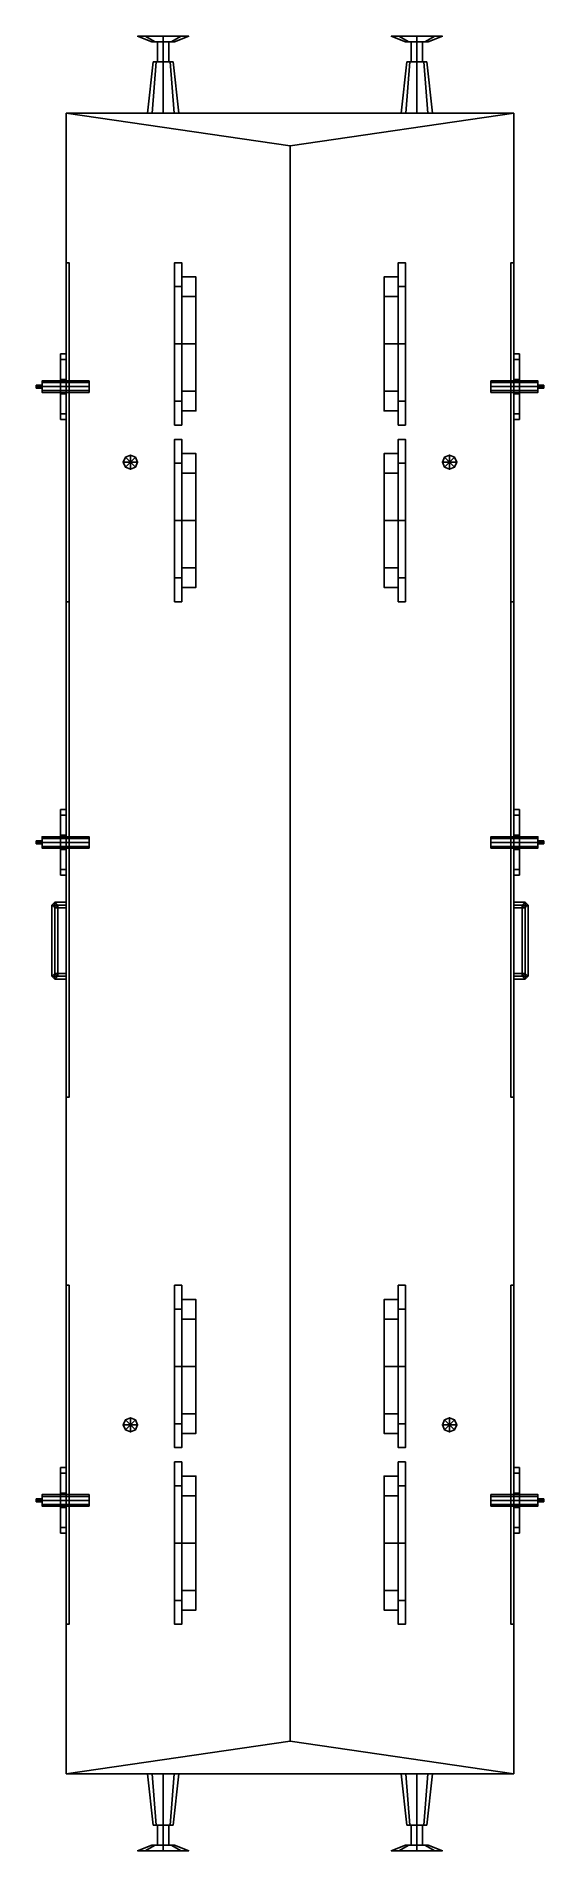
# Model space of a CAD drawing. Extents: x -1.8 to 1.8, y -6.3 to 6.4.
import ezdxf

# ---------------------------------------------------------------- set-up
doc = ezdxf.new("R2010")
doc.units = 0
doc.layers.get('0').update_dxf_attribs({"linetype": 'CONTINUOUS'})
for name, color, linetype in [('BUFFER', 1, 'CONTINUOUS'), ('GUN', 1, 'CONTINUOUS'), ('WHEELS', 2, 'CONTINUOUS')]:
    doc.layers.add(name, color=color, linetype=linetype)

msp = doc.modelspace()

# ---------------------------------------------------------------- linework, layer by layer
for points in [[(-1.57, 5.85, 0.9), (-1.57, -5.81, 0.9), (-1.57, -5.81, 2.82), (-1.57, 5.85, 2.82)], [(1.57, 5.85, 2.82), (1.57, 5.85, 0.9), (-1.57, 5.85, 0.9), (-1.57, 5.85, 2.82)], [(-1.57, 5.85, 2.82), (-1.57, -5.81, 2.82), (0, -5.58, 3.1), (0, 5.62, 3.1)], [(0, 5.62, 3.1), (1.57, 5.85, 2.82), (-1.57, 5.85, 2.82), (0, 5.62, 3.1)], [(0, -5.58, 3.1), (1.57, -5.81, 2.82), (1.57, 5.85, 2.82), (0, 5.62, 3.1)], [(1.57, -5.81, 2.82), (1.57, -5.81, 0.9), (1.57, 5.85, 0.9), (1.57, 5.85, 2.82)], [(-1.55, 4.8, 0.9), (-1.55, 4.8, 0.37), (-1.57, 4.8, 0.37), (-1.57, 4.8, 0.9)], [(-1.57, 4.8, 0.37), (-1.57, 2.42, 0.37), (-1.57, 2.42, 0.9), (-1.57, 4.8, 0.9)], [(-1.55, 4.8, 0.37), (-1.55, 2.42, 0.37), (-1.57, 2.42, 0.37), (-1.57, 4.8, 0.37)], [(-1.55, 2.42, 0.9), (-1.55, 2.42, 0.37), (-1.55, 4.8, 0.37), (-1.55, 4.8, 0.9)], [(1.55, 4.8, 0.37), (1.55, 2.42, 0.37), (1.55, 2.42, 0.9), (1.55, 4.8, 0.9)], [(1.57, 4.8, 0.9), (1.57, 4.8, 0.37), (1.55, 4.8, 0.37), (1.55, 4.8, 0.9)], [(1.57, 4.8, 0.37), (1.57, 2.42, 0.37), (1.55, 2.42, 0.37), (1.55, 4.8, 0.37)], [(1.57, 2.42, 0.9), (1.57, 2.42, 0.37), (1.57, 4.8, 0.37), (1.57, 4.8, 0.9)], [(-1.57, 3.7, 2.15), (-1.57, 4.16, 2.15), (-1.61, 4.16, 2.15), (-1.61, 3.7, 2.15)], [(-1.61, 3.7, 2.09), (-1.61, 4.16, 2.09), (-1.57, 4.16, 2.09), (-1.57, 3.7, 2.09)], [(-1.57, 4.16, 2.15), (-1.57, 4.16, 2.09), (-1.61, 4.16, 2.09), (-1.61, 4.16, 2.15)], [(-1.61, 4.16, 2.15), (-1.61, 4.16, 2.09), (-1.61, 3.7, 2.09), (-1.61, 3.7, 2.15)], [(-1.57, 3.7, 1.83), (-1.57, 4.16, 1.83), (-1.61, 4.16, 1.83), (-1.61, 3.7, 1.83)], [(-1.61, 3.7, 1.77), (-1.61, 4.16, 1.77), (-1.57, 4.16, 1.77), (-1.57, 3.7, 1.77)], [(-1.57, 4.16, 1.83), (-1.57, 4.16, 1.77), (-1.61, 4.16, 1.77), (-1.61, 4.16, 1.83)], [(-1.61, 4.16, 1.83), (-1.61, 4.16, 1.77), (-1.61, 3.7, 1.77), (-1.61, 3.7, 1.83)], [(-1.57, 4.12, 2.09), (-1.57, 4.12, 1.83), (-1.61, 4.12, 1.83), (-1.61, 4.12, 2.09)], [(-1.61, 4.12, 2.09), (-1.61, 4.12, 1.83), (-1.61, 3.98, 1.83), (-1.61, 3.98, 2.09)], [(1.61, 4.16, 2.15), (1.61, 4.16, 2.09), (1.57, 4.16, 2.09), (1.57, 4.16, 2.15)], [(1.57, 4.16, 2.15), (1.57, 3.7, 2.15), (1.61, 3.7, 2.15), (1.61, 4.16, 2.15)], [(1.61, 4.16, 2.09), (1.61, 3.7, 2.09), (1.57, 3.7, 2.09), (1.57, 4.16, 2.09)], [(1.61, 4.16, 1.83), (1.61, 4.16, 1.77), (1.57, 4.16, 1.77), (1.57, 4.16, 1.83)], [(1.57, 4.16, 1.83), (1.57, 3.7, 1.83), (1.61, 3.7, 1.83), (1.61, 4.16, 1.83)], [(1.61, 4.16, 1.77), (1.61, 3.7, 1.77), (1.57, 3.7, 1.77), (1.57, 4.16, 1.77)], [(1.61, 4.12, 2.09), (1.61, 4.12, 1.83), (1.57, 4.12, 1.83), (1.57, 4.12, 2.09)], [(1.61, 3.7, 2.15), (1.61, 3.7, 2.09), (1.61, 4.16, 2.09), (1.61, 4.16, 2.15)], [(1.61, 3.7, 1.83), (1.61, 3.7, 1.77), (1.61, 4.16, 1.77), (1.61, 4.16, 1.83)], [(1.61, 3.98, 2.09), (1.61, 3.98, 1.83), (1.61, 4.12, 1.83), (1.61, 4.12, 2.09)], [(-1.61, 3.98, 2.09), (-1.61, 3.98, 1.83), (-1.57, 3.98, 1.83), (-1.57, 3.98, 2.09)], [(1.57, 3.98, 2.09), (1.57, 3.98, 1.83), (1.61, 3.98, 1.83), (1.61, 3.98, 2.09)], [(-1.61, 3.88, 2.09), (-1.61, 3.88, 1.83), (-1.61, 3.74, 1.83), (-1.61, 3.74, 2.09)], [(-1.57, 3.88, 2.09), (-1.57, 3.88, 1.83), (-1.61, 3.88, 1.83), (-1.61, 3.88, 2.09)], [(1.61, 3.88, 2.09), (1.61, 3.88, 1.83), (1.57, 3.88, 1.83), (1.57, 3.88, 2.09)], [(1.61, 3.74, 2.09), (1.61, 3.74, 1.83), (1.61, 3.88, 1.83), (1.61, 3.88, 2.09)], [(-1.61, 3.74, 2.09), (-1.61, 3.74, 1.83), (-1.57, 3.74, 1.83), (-1.57, 3.74, 2.09)], [(-1.61, 3.7, 2.15), (-1.61, 3.7, 2.09), (-1.57, 3.7, 2.09), (-1.57, 3.7, 2.15)], [(-1.61, 3.7, 1.83), (-1.61, 3.7, 1.77), (-1.57, 3.7, 1.77), (-1.57, 3.7, 1.83)], [(1.57, 3.74, 2.09), (1.57, 3.74, 1.83), (1.61, 3.74, 1.83), (1.61, 3.74, 2.09)], [(1.57, 3.7, 2.15), (1.57, 3.7, 2.09), (1.61, 3.7, 2.09), (1.61, 3.7, 2.15)], [(1.57, 3.7, 1.83), (1.57, 3.7, 1.77), (1.61, 3.7, 1.77), (1.61, 3.7, 1.83)], [(-1.12, 3.45, 3.31), (-1.155, 3.435, 3.31), (-1.12, 3.4, 3.39)], [(-1.12, 3.45, 2.9), (-1.155, 3.435, 2.89), (-1.155, 3.435, 3.27), (-1.12, 3.45, 3.27)], [(-1.085, 3.435, 3.31), (-1.12, 3.45, 3.31), (-1.12, 3.4, 3.39)], [(-1.085, 3.435, 2.9), (-1.12, 3.45, 2.9), (-1.12, 3.45, 3.27), (-1.085, 3.435, 3.27)], [(1.12, 3.45, 2.9), (1.085, 3.435, 2.9), (1.085, 3.435, 3.27), (1.12, 3.45, 3.27)], [(1.12, 3.45, 3.31), (1.085, 3.435, 3.31), (1.12, 3.4, 3.39)], [(1.155, 3.435, 2.89), (1.12, 3.45, 2.9), (1.12, 3.45, 3.27), (1.155, 3.435, 3.27)], [(1.155, 3.435, 3.31), (1.12, 3.45, 3.31), (1.12, 3.4, 3.39)], [(-1.155, 3.435, 3.31), (-1.17, 3.4, 3.31), (-1.12, 3.4, 3.39)], [(-1.155, 3.435, 2.89), (-1.17, 3.4, 2.89), (-1.17, 3.4, 3.27), (-1.155, 3.435, 3.27)], [(-1.17, 3.4, 3.31), (-1.155, 3.365, 3.31), (-1.12, 3.4, 3.39)], [(-1.17, 3.4, 2.89), (-1.155, 3.365, 2.89), (-1.155, 3.365, 3.27), (-1.17, 3.4, 3.27)], [(-1.155, 3.365, 3.31), (-1.12, 3.35, 3.31), (-1.12, 3.4, 3.39)], [(-1.155, 3.365, 2.89), (-1.12, 3.35, 2.9), (-1.12, 3.35, 3.27), (-1.155, 3.365, 3.27)], [(-1.07, 3.4, 3.31), (-1.085, 3.435, 3.31), (-1.12, 3.4, 3.39)], [(-1.12, 3.35, 3.31), (-1.085, 3.365, 3.31), (-1.12, 3.4, 3.39)], [(-1.085, 3.365, 3.31), (-1.07, 3.4, 3.31), (-1.12, 3.4, 3.39)], [(-1.12, 3.35, 2.9), (-1.085, 3.365, 2.9), (-1.085, 3.365, 3.27), (-1.12, 3.35, 3.27)], [(-1.07, 3.4, 2.9), (-1.085, 3.435, 2.9), (-1.085, 3.435, 3.27), (-1.07, 3.4, 3.27)], [(-1.085, 3.365, 2.9), (-1.07, 3.4, 2.9), (-1.07, 3.4, 3.27), (-1.085, 3.365, 3.27)], [(1.085, 3.435, 2.9), (1.07, 3.4, 2.9), (1.07, 3.4, 3.27), (1.085, 3.435, 3.27)], [(1.085, 3.435, 3.31), (1.07, 3.4, 3.31), (1.12, 3.4, 3.39)], [(1.07, 3.4, 2.9), (1.085, 3.365, 2.9), (1.085, 3.365, 3.27), (1.07, 3.4, 3.27)], [(1.07, 3.4, 3.31), (1.085, 3.365, 3.31), (1.12, 3.4, 3.39)], [(1.085, 3.365, 3.31), (1.12, 3.35, 3.31), (1.12, 3.4, 3.39)], [(1.085, 3.365, 2.9), (1.12, 3.35, 2.9), (1.12, 3.35, 3.27), (1.085, 3.365, 3.27)], [(1.17, 3.4, 3.31), (1.155, 3.435, 3.31), (1.12, 3.4, 3.39)], [(1.12, 3.35, 3.31), (1.155, 3.365, 3.31), (1.12, 3.4, 3.39)], [(1.155, 3.365, 3.31), (1.17, 3.4, 3.31), (1.12, 3.4, 3.39)], [(1.12, 3.35, 2.9), (1.155, 3.365, 2.89), (1.155, 3.365, 3.27), (1.12, 3.35, 3.27)], [(1.17, 3.4, 2.89), (1.155, 3.435, 2.89), (1.155, 3.435, 3.27), (1.17, 3.4, 3.27)], [(1.155, 3.365, 2.89), (1.17, 3.4, 2.89), (1.17, 3.4, 3.27), (1.155, 3.365, 3.27)], [(-1.57, 2.42, 0.51), (-1.57, 2.42, 0.37), (-1.55, 2.42, 0.37), (-1.55, 2.42, 0.51)], [(-1.57, 2.42, 0.51), (-1.57, -1.06, 0.51), (-1.57, -1.06, 0.9), (-1.57, 2.42, 0.9)], [(-1.55, 2.42, 0.51), (-1.55, -1.06, 0.51), (-1.57, -1.06, 0.51), (-1.57, 2.42, 0.51)], [(-1.55, -1.06, 0.9), (-1.55, -1.06, 0.51), (-1.55, 2.42, 0.51), (-1.55, 2.42, 0.9)], [(1.55, 2.42, 0.51), (1.55, 2.42, 0.37), (1.57, 2.42, 0.37), (1.57, 2.42, 0.51)], [(1.55, 2.42, 0.51), (1.55, -1.06, 0.51), (1.55, -1.06, 0.9), (1.55, 2.42, 0.9)], [(1.57, 2.42, 0.51), (1.57, -1.06, 0.51), (1.55, -1.06, 0.51), (1.55, 2.42, 0.51)], [(1.57, -1.06, 0.9), (1.57, -1.06, 0.51), (1.57, 2.42, 0.51), (1.57, 2.42, 0.9)], [(-1.57, 0.5, 2.15), (-1.57, 0.96, 2.15), (-1.61, 0.96, 2.15), (-1.61, 0.5, 2.15)], [(-1.61, 0.5, 2.09), (-1.61, 0.96, 2.09), (-1.57, 0.96, 2.09), (-1.57, 0.5, 2.09)], [(-1.57, 0.96, 2.15), (-1.57, 0.96, 2.09), (-1.61, 0.96, 2.09), (-1.61, 0.96, 2.15)], [(-1.61, 0.96, 2.15), (-1.61, 0.96, 2.09), (-1.61, 0.5, 2.09), (-1.61, 0.5, 2.15)], [(-1.57, 0.5, 1.83), (-1.57, 0.96, 1.83), (-1.61, 0.96, 1.83), (-1.61, 0.5, 1.83)], [(-1.61, 0.5, 1.77), (-1.61, 0.96, 1.77), (-1.57, 0.96, 1.77), (-1.57, 0.5, 1.77)], [(-1.57, 0.96, 1.83), (-1.57, 0.96, 1.77), (-1.61, 0.96, 1.77), (-1.61, 0.96, 1.83)], [(-1.61, 0.96, 1.83), (-1.61, 0.96, 1.77), (-1.61, 0.5, 1.77), (-1.61, 0.5, 1.83)], [(-1.57, 0.92, 2.09), (-1.57, 0.92, 1.83), (-1.61, 0.92, 1.83), (-1.61, 0.92, 2.09)], [(-1.61, 0.92, 2.09), (-1.61, 0.92, 1.83), (-1.61, 0.78, 1.83), (-1.61, 0.78, 2.09)], [(1.61, 0.96, 2.15), (1.61, 0.96, 2.09), (1.57, 0.96, 2.09), (1.57, 0.96, 2.15)], [(1.57, 0.96, 2.15), (1.57, 0.5, 2.15), (1.61, 0.5, 2.15), (1.61, 0.96, 2.15)], [(1.61, 0.96, 2.09), (1.61, 0.5, 2.09), (1.57, 0.5, 2.09), (1.57, 0.96, 2.09)], [(1.61, 0.96, 1.83), (1.61, 0.96, 1.77), (1.57, 0.96, 1.77), (1.57, 0.96, 1.83)], [(1.57, 0.96, 1.83), (1.57, 0.5, 1.83), (1.61, 0.5, 1.83), (1.61, 0.96, 1.83)], [(1.61, 0.96, 1.77), (1.61, 0.5, 1.77), (1.57, 0.5, 1.77), (1.57, 0.96, 1.77)], [(1.61, 0.92, 2.09), (1.61, 0.92, 1.83), (1.57, 0.92, 1.83), (1.57, 0.92, 2.09)], [(1.61, 0.5, 2.15), (1.61, 0.5, 2.09), (1.61, 0.96, 2.09), (1.61, 0.96, 2.15)], [(1.61, 0.5, 1.83), (1.61, 0.5, 1.77), (1.61, 0.96, 1.77), (1.61, 0.96, 1.83)], [(1.61, 0.78, 2.09), (1.61, 0.78, 1.83), (1.61, 0.92, 1.83), (1.61, 0.92, 2.09)], [(-1.61, 0.78, 2.09), (-1.61, 0.78, 1.83), (-1.57, 0.78, 1.83), (-1.57, 0.78, 2.09)], [(1.57, 0.78, 2.09), (1.57, 0.78, 1.83), (1.61, 0.78, 1.83), (1.61, 0.78, 2.09)], [(-1.61, 0.68, 2.09), (-1.61, 0.68, 1.83), (-1.61, 0.54, 1.83), (-1.61, 0.54, 2.09)], [(-1.57, 0.68, 2.09), (-1.57, 0.68, 1.83), (-1.61, 0.68, 1.83), (-1.61, 0.68, 2.09)], [(1.61, 0.68, 2.09), (1.61, 0.68, 1.83), (1.57, 0.68, 1.83), (1.57, 0.68, 2.09)], [(1.61, 0.54, 2.09), (1.61, 0.54, 1.83), (1.61, 0.68, 1.83), (1.61, 0.68, 2.09)], [(-1.61, 0.54, 2.09), (-1.61, 0.54, 1.83), (-1.57, 0.54, 1.83), (-1.57, 0.54, 2.09)], [(1.57, 0.54, 2.09), (1.57, 0.54, 1.83), (1.61, 0.54, 1.83), (1.61, 0.54, 2.09)], [(-1.61, 0.5, 2.15), (-1.61, 0.5, 2.09), (-1.57, 0.5, 2.09), (-1.57, 0.5, 2.15)], [(-1.61, 0.5, 1.83), (-1.61, 0.5, 1.77), (-1.57, 0.5, 1.77), (-1.57, 0.5, 1.83)], [(1.57, 0.5, 2.15), (1.57, 0.5, 2.09), (1.61, 0.5, 2.09), (1.61, 0.5, 2.15)], [(1.57, 0.5, 1.83), (1.57, 0.5, 1.77), (1.61, 0.5, 1.77), (1.61, 0.5, 1.83)], [(-1.67, 0.29, 1.06), (-1.65, 0.31, 1.04), (-1.65, 0.31, 0.57), (-1.67, 0.29, 0.59)], [(-1.67, 0.29, 0.59), (-1.65, 0.31, 0.57), (-1.65, -0.23, 0.57), (-1.67, -0.21, 0.59)], [(-1.57, 0.29, 1.06), (-1.57, 0.31, 1.04), (-1.65, 0.31, 1.04), (-1.67, 0.29, 1.06)], [(-1.65, 0.27, 1.04), (-1.67, 0.29, 1.06), (-1.67, 0.29, 0.59), (-1.65, 0.27, 0.61)], [(-1.65, 0.27, 0.61), (-1.67, 0.29, 0.59), (-1.67, -0.21, 0.59), (-1.65, -0.19, 0.61)], [(-1.65, 0.27, 0.83), (-1.67, 0.29, 0.81), (-1.67, -0.21, 0.81), (-1.65, -0.19, 0.83)], [(-1.67, 0.29, 0.81), (-1.65, 0.27, 0.79), (-1.65, -0.19, 0.79), (-1.67, -0.21, 0.81)], [(-1.57, 0.27, 1.04), (-1.57, 0.29, 1.06), (-1.67, 0.29, 1.06), (-1.65, 0.27, 1.04)], [(-1.65, 0.31, 1.04), (-1.63, 0.29, 1.02), (-1.63, 0.29, 0.59), (-1.65, 0.31, 0.57)], [(-1.65, 0.31, 0.57), (-1.63, 0.29, 0.59), (-1.63, -0.21, 0.59), (-1.65, -0.23, 0.57)], [(-1.57, 0.31, 1.04), (-1.57, 0.29, 1.02), (-1.63, 0.29, 1.02), (-1.65, 0.31, 1.04)], [(-1.63, 0.29, 1.02), (-1.65, 0.27, 1.04), (-1.65, 0.27, 0.61), (-1.63, 0.29, 0.59)], [(-1.63, 0.29, 0.59), (-1.65, 0.27, 0.61), (-1.65, -0.19, 0.61), (-1.63, -0.21, 0.59)], [(-1.65, 0.27, 0.79), (-1.63, 0.29, 0.81), (-1.63, -0.21, 0.81), (-1.65, -0.19, 0.79)], [(-1.63, 0.29, 0.81), (-1.65, 0.27, 0.83), (-1.65, -0.19, 0.83), (-1.63, -0.21, 0.81)], [(-1.57, 0.29, 1.02), (-1.57, 0.27, 1.04), (-1.65, 0.27, 1.04), (-1.63, 0.29, 1.02)], [(1.57, 0.29, 1.02), (1.57, 0.31, 1.04), (1.65, 0.31, 1.04), (1.63, 0.29, 1.02)], [(1.57, 0.31, 1.04), (1.57, 0.29, 1.06), (1.67, 0.29, 1.06), (1.65, 0.31, 1.04)], [(1.57, 0.27, 1.04), (1.57, 0.29, 1.02), (1.63, 0.29, 1.02), (1.65, 0.27, 1.04)], [(1.57, 0.29, 1.06), (1.57, 0.27, 1.04), (1.65, 0.27, 1.04), (1.67, 0.29, 1.06)], [(1.63, 0.29, 1.02), (1.65, 0.31, 1.04), (1.65, 0.31, 0.57), (1.63, 0.29, 0.59)], [(1.65, -0.23, 0.57), (1.63, -0.21, 0.59), (1.63, 0.29, 0.59), (1.65, 0.31, 0.57)], [(1.65, 0.27, 1.04), (1.63, 0.29, 1.02), (1.63, 0.29, 0.59), (1.65, 0.27, 0.61)], [(1.63, -0.21, 0.81), (1.65, -0.19, 0.83), (1.65, 0.27, 0.83), (1.63, 0.29, 0.81)], [(1.65, -0.19, 0.79), (1.63, -0.21, 0.81), (1.63, 0.29, 0.81), (1.65, 0.27, 0.79)], [(1.63, -0.21, 0.59), (1.65, -0.19, 0.61), (1.65, 0.27, 0.61), (1.63, 0.29, 0.59)], [(1.65, 0.31, 1.04), (1.67, 0.29, 1.06), (1.67, 0.29, 0.59), (1.65, 0.31, 0.57)], [(1.67, -0.21, 0.59), (1.65, -0.23, 0.57), (1.65, 0.31, 0.57), (1.67, 0.29, 0.59)], [(1.67, 0.29, 1.06), (1.65, 0.27, 1.04), (1.65, 0.27, 0.61), (1.67, 0.29, 0.59)], [(1.67, -0.21, 0.81), (1.65, -0.19, 0.79), (1.65, 0.27, 0.79), (1.67, 0.29, 0.81)], [(1.65, -0.19, 0.83), (1.67, -0.21, 0.81), (1.67, 0.29, 0.81), (1.65, 0.27, 0.83)], [(1.65, -0.19, 0.61), (1.67, -0.21, 0.59), (1.67, 0.29, 0.59), (1.65, 0.27, 0.61)], [(-1.67, -0.21, 1.06), (-1.65, -0.19, 1.04), (-1.65, -0.19, 0.61), (-1.67, -0.21, 0.59)], [(-1.57, -0.21, 1.06), (-1.57, -0.19, 1.04), (-1.65, -0.19, 1.04), (-1.67, -0.21, 1.06)], [(-1.65, -0.23, 1.04), (-1.67, -0.21, 1.06), (-1.67, -0.21, 0.59), (-1.65, -0.23, 0.57)], [(-1.57, -0.23, 1.04), (-1.57, -0.21, 1.06), (-1.67, -0.21, 1.06), (-1.65, -0.23, 1.04)], [(-1.65, -0.19, 1.04), (-1.63, -0.21, 1.02), (-1.63, -0.21, 0.59), (-1.65, -0.19, 0.61)], [(-1.57, -0.19, 1.04), (-1.57, -0.21, 1.02), (-1.63, -0.21, 1.02), (-1.65, -0.19, 1.04)], [(-1.63, -0.21, 1.02), (-1.65, -0.23, 1.04), (-1.65, -0.23, 0.57), (-1.63, -0.21, 0.59)], [(-1.57, -0.21, 1.02), (-1.57, -0.23, 1.04), (-1.65, -0.23, 1.04), (-1.63, -0.21, 1.02)], [(1.57, -0.21, 1.02), (1.57, -0.19, 1.04), (1.65, -0.19, 1.04), (1.63, -0.21, 1.02)], [(1.57, -0.19, 1.04), (1.57, -0.21, 1.06), (1.67, -0.21, 1.06), (1.65, -0.19, 1.04)], [(1.57, -0.23, 1.04), (1.57, -0.21, 1.02), (1.63, -0.21, 1.02), (1.65, -0.23, 1.04)], [(1.57, -0.21, 1.06), (1.57, -0.23, 1.04), (1.65, -0.23, 1.04), (1.67, -0.21, 1.06)], [(1.63, -0.21, 1.02), (1.65, -0.19, 1.04), (1.65, -0.19, 0.61), (1.63, -0.21, 0.59)], [(1.65, -0.23, 1.04), (1.63, -0.21, 1.02), (1.63, -0.21, 0.59), (1.65, -0.23, 0.57)], [(1.65, -0.19, 1.04), (1.67, -0.21, 1.06), (1.67, -0.21, 0.59), (1.65, -0.19, 0.61)], [(1.67, -0.21, 1.06), (1.65, -0.23, 1.04), (1.65, -0.23, 0.57), (1.67, -0.21, 0.59)], [(-1.57, -1.06, 0.9), (-1.57, -1.06, 0.51), (-1.55, -1.06, 0.51), (-1.55, -1.06, 0.9)], [(1.55, -1.06, 0.9), (1.55, -1.06, 0.51), (1.57, -1.06, 0.51), (1.57, -1.06, 0.9)], [(-1.55, -2.38, 0.9), (-1.55, -2.38, 0.37), (-1.57, -2.38, 0.37), (-1.57, -2.38, 0.9)], [(-1.57, -2.38, 0.37), (-1.57, -4.76, 0.37), (-1.57, -4.76, 0.9), (-1.57, -2.38, 0.9)], [(-1.55, -2.38, 0.37), (-1.55, -4.76, 0.37), (-1.57, -4.76, 0.37), (-1.57, -2.38, 0.37)], [(-1.55, -4.76, 0.9), (-1.55, -4.76, 0.37), (-1.55, -2.38, 0.37), (-1.55, -2.38, 0.9)], [(1.57, -2.38, 0.9), (1.57, -2.38, 0.37), (1.55, -2.38, 0.37), (1.55, -2.38, 0.9)], [(1.55, -2.38, 0.37), (1.55, -4.76, 0.37), (1.55, -4.76, 0.9), (1.55, -2.38, 0.9)], [(1.57, -2.38, 0.37), (1.57, -4.76, 0.37), (1.55, -4.76, 0.37), (1.55, -2.38, 0.37)], [(1.57, -4.76, 0.9), (1.57, -4.76, 0.37), (1.57, -2.38, 0.37), (1.57, -2.38, 0.9)], [(-1.12, -3.31, 3.31), (-1.155, -3.325, 3.31), (-1.12, -3.36, 3.39)], [(-1.12, -3.31, 2.9), (-1.155, -3.325, 2.89), (-1.155, -3.325, 3.27), (-1.12, -3.31, 3.27)], [(-1.085, -3.325, 3.31), (-1.12, -3.31, 3.31), (-1.12, -3.36, 3.39)], [(-1.085, -3.325, 2.9), (-1.12, -3.31, 2.9), (-1.12, -3.31, 3.27), (-1.085, -3.325, 3.27)], [(1.12, -3.31, 3.31), (1.085, -3.325, 3.31), (1.12, -3.36, 3.39)], [(1.12, -3.31, 2.9), (1.085, -3.325, 2.9), (1.085, -3.325, 3.27), (1.12, -3.31, 3.27)], [(1.155, -3.325, 3.31), (1.12, -3.31, 3.31), (1.12, -3.36, 3.39)], [(1.155, -3.325, 2.89), (1.12, -3.31, 2.9), (1.12, -3.31, 3.27), (1.155, -3.325, 3.27)], [(-1.155, -3.325, 3.31), (-1.17, -3.36, 3.31), (-1.12, -3.36, 3.39)], [(-1.155, -3.325, 2.89), (-1.17, -3.36, 2.89), (-1.17, -3.36, 3.27), (-1.155, -3.325, 3.27)], [(-1.17, -3.36, 3.31), (-1.155, -3.395, 3.31), (-1.12, -3.36, 3.39)], [(-1.17, -3.36, 2.89), (-1.155, -3.395, 2.89), (-1.155, -3.395, 3.27), (-1.17, -3.36, 3.27)], [(-1.155, -3.395, 3.31), (-1.12, -3.41, 3.31), (-1.12, -3.36, 3.39)], [(-1.155, -3.395, 2.89), (-1.12, -3.41, 2.9), (-1.12, -3.41, 3.27), (-1.155, -3.395, 3.27)], [(-1.07, -3.36, 3.31), (-1.085, -3.325, 3.31), (-1.12, -3.36, 3.39)], [(-1.12, -3.41, 3.31), (-1.085, -3.395, 3.31), (-1.12, -3.36, 3.39)], [(-1.085, -3.395, 3.31), (-1.07, -3.36, 3.31), (-1.12, -3.36, 3.39)], [(-1.12, -3.41, 2.9), (-1.085, -3.395, 2.9), (-1.085, -3.395, 3.27), (-1.12, -3.41, 3.27)], [(-1.07, -3.36, 2.9), (-1.085, -3.325, 2.9), (-1.085, -3.325, 3.27), (-1.07, -3.36, 3.27)], [(-1.085, -3.395, 2.9), (-1.07, -3.36, 2.9), (-1.07, -3.36, 3.27), (-1.085, -3.395, 3.27)], [(1.085, -3.325, 3.31), (1.07, -3.36, 3.31), (1.12, -3.36, 3.39)], [(1.085, -3.325, 2.9), (1.07, -3.36, 2.9), (1.07, -3.36, 3.27), (1.085, -3.325, 3.27)], [(1.07, -3.36, 3.31), (1.085, -3.395, 3.31), (1.12, -3.36, 3.39)], [(1.07, -3.36, 2.9), (1.085, -3.395, 2.9), (1.085, -3.395, 3.27), (1.07, -3.36, 3.27)], [(1.085, -3.395, 3.31), (1.12, -3.41, 3.31), (1.12, -3.36, 3.39)], [(1.085, -3.395, 2.9), (1.12, -3.41, 2.9), (1.12, -3.41, 3.27), (1.085, -3.395, 3.27)], [(1.17, -3.36, 3.31), (1.155, -3.325, 3.31), (1.12, -3.36, 3.39)], [(1.12, -3.41, 3.31), (1.155, -3.395, 3.31), (1.12, -3.36, 3.39)], [(1.155, -3.395, 3.31), (1.17, -3.36, 3.31), (1.12, -3.36, 3.39)], [(1.12, -3.41, 2.9), (1.155, -3.395, 2.89), (1.155, -3.395, 3.27), (1.12, -3.41, 3.27)], [(1.17, -3.36, 2.89), (1.155, -3.325, 2.89), (1.155, -3.325, 3.27), (1.17, -3.36, 3.27)], [(1.155, -3.395, 2.89), (1.17, -3.36, 2.89), (1.17, -3.36, 3.27), (1.155, -3.395, 3.27)], [(-1.61, -3.66, 1.83), (-1.61, -3.66, 1.77), (-1.61, -4.12, 1.77), (-1.61, -4.12, 1.83)], [(-1.57, -3.66, 1.83), (-1.57, -3.66, 1.77), (-1.61, -3.66, 1.77), (-1.61, -3.66, 1.83)], [(-1.61, -4.12, 1.77), (-1.61, -3.66, 1.77), (-1.57, -3.66, 1.77), (-1.57, -4.12, 1.77)], [(-1.57, -4.12, 1.83), (-1.57, -3.66, 1.83), (-1.61, -3.66, 1.83), (-1.61, -4.12, 1.83)], [(-1.61, -3.66, 2.15), (-1.61, -3.66, 2.09), (-1.61, -4.12, 2.09), (-1.61, -4.12, 2.15)], [(-1.57, -3.66, 2.15), (-1.57, -3.66, 2.09), (-1.61, -3.66, 2.09), (-1.61, -3.66, 2.15)], [(-1.61, -4.12, 2.09), (-1.61, -3.66, 2.09), (-1.57, -3.66, 2.09), (-1.57, -4.12, 2.09)], [(-1.57, -4.12, 2.15), (-1.57, -3.66, 2.15), (-1.61, -3.66, 2.15), (-1.61, -4.12, 2.15)], [(1.61, -3.66, 1.77), (1.61, -4.12, 1.77), (1.57, -4.12, 1.77), (1.57, -3.66, 1.77)], [(1.57, -3.66, 1.83), (1.57, -4.12, 1.83), (1.61, -4.12, 1.83), (1.61, -3.66, 1.83)], [(1.61, -3.66, 1.83), (1.61, -3.66, 1.77), (1.57, -3.66, 1.77), (1.57, -3.66, 1.83)], [(1.61, -3.66, 2.09), (1.61, -4.12, 2.09), (1.57, -4.12, 2.09), (1.57, -3.66, 2.09)], [(1.57, -3.66, 2.15), (1.57, -4.12, 2.15), (1.61, -4.12, 2.15), (1.61, -3.66, 2.15)], [(1.61, -3.66, 2.15), (1.61, -3.66, 2.09), (1.57, -3.66, 2.09), (1.57, -3.66, 2.15)], [(1.61, -4.12, 1.83), (1.61, -4.12, 1.77), (1.61, -3.66, 1.77), (1.61, -3.66, 1.83)], [(1.61, -4.12, 2.15), (1.61, -4.12, 2.09), (1.61, -3.66, 2.09), (1.61, -3.66, 2.15)], [(-1.61, -3.7, 2.09), (-1.61, -3.7, 1.83), (-1.61, -3.84, 1.83), (-1.61, -3.84, 2.09)], [(-1.57, -3.7, 2.09), (-1.57, -3.7, 1.83), (-1.61, -3.7, 1.83), (-1.61, -3.7, 2.09)], [(1.61, -3.7, 2.09), (1.61, -3.7, 1.83), (1.57, -3.7, 1.83), (1.57, -3.7, 2.09)], [(1.61, -3.84, 2.09), (1.61, -3.84, 1.83), (1.61, -3.7, 1.83), (1.61, -3.7, 2.09)], [(-1.61, -3.84, 2.09), (-1.61, -3.84, 1.83), (-1.57, -3.84, 1.83), (-1.57, -3.84, 2.09)], [(-1.57, -3.94, 2.09), (-1.57, -3.94, 1.83), (-1.61, -3.94, 1.83), (-1.61, -3.94, 2.09)], [(-1.61, -3.94, 2.09), (-1.61, -3.94, 1.83), (-1.61, -4.08, 1.83), (-1.61, -4.08, 2.09)], [(1.57, -3.84, 2.09), (1.57, -3.84, 1.83), (1.61, -3.84, 1.83), (1.61, -3.84, 2.09)], [(1.61, -3.94, 2.09), (1.61, -3.94, 1.83), (1.57, -3.94, 1.83), (1.57, -3.94, 2.09)], [(1.61, -4.08, 2.09), (1.61, -4.08, 1.83), (1.61, -3.94, 1.83), (1.61, -3.94, 2.09)], [(-1.61, -4.08, 2.09), (-1.61, -4.08, 1.83), (-1.57, -4.08, 1.83), (-1.57, -4.08, 2.09)], [(-1.61, -4.12, 1.83), (-1.61, -4.12, 1.77), (-1.57, -4.12, 1.77), (-1.57, -4.12, 1.83)], [(-1.61, -4.12, 2.15), (-1.61, -4.12, 2.09), (-1.57, -4.12, 2.09), (-1.57, -4.12, 2.15)], [(1.57, -4.08, 2.09), (1.57, -4.08, 1.83), (1.61, -4.08, 1.83), (1.61, -4.08, 2.09)], [(1.57, -4.12, 1.83), (1.57, -4.12, 1.77), (1.61, -4.12, 1.77), (1.61, -4.12, 1.83)], [(1.57, -4.12, 2.15), (1.57, -4.12, 2.09), (1.61, -4.12, 2.09), (1.61, -4.12, 2.15)], [(-1.57, -4.76, 0.9), (-1.57, -4.76, 0.37), (-1.55, -4.76, 0.37), (-1.55, -4.76, 0.9)], [(1.55, -4.76, 0.9), (1.55, -4.76, 0.37), (1.57, -4.76, 0.37), (1.57, -4.76, 0.9)], [(0, -5.58, 3.1), (-1.57, -5.81, 2.82), (1.57, -5.81, 2.82), (0, -5.58, 3.1)], [(-1.57, -5.81, 2.82), (-1.57, -5.81, 0.9), (1.57, -5.81, 0.9), (1.57, -5.81, 2.82)]]:
    msp.add_3dface(points)
at = {"layer": 'BUFFER'}
for points in [[(-0.947, 6.35, 1.013), (-0.97, 6.35, 1.07), (-1.07, 6.39, 1.07), (-1.017, 6.39, 0.943)], [(-1.017, 6.39, 1.197), (-0.89, 6.39, 0.89), (-1.017, 6.39, 0.943), (-1.07, 6.39, 1.07)], [(-0.97, 6.35, 1.07), (-0.947, 6.35, 1.127), (-1.017, 6.39, 1.197), (-1.07, 6.39, 1.07)], [(-0.89, 6.35, 0.99), (-0.947, 6.35, 1.013), (-1.017, 6.39, 0.943), (-0.89, 6.39, 0.89)], [(-0.89, 6.39, 1.25), (-0.763, 6.39, 0.943), (-0.89, 6.39, 0.89), (-1.017, 6.39, 1.197)], [(-0.947, 6.35, 1.127), (-0.89, 6.35, 1.15), (-0.89, 6.39, 1.25), (-1.017, 6.39, 1.197)], [(-0.833, 6.35, 1.013), (-0.89, 6.35, 0.99), (-0.89, 6.39, 0.89), (-0.763, 6.39, 0.943)], [(-0.763, 6.39, 1.197), (-0.71, 6.39, 1.07), (-0.763, 6.39, 0.943), (-0.89, 6.39, 1.25)], [(-0.89, 6.35, 1.15), (-0.833, 6.35, 1.127), (-0.763, 6.39, 1.197), (-0.89, 6.39, 1.25)], [(-0.81, 6.35, 1.07), (-0.833, 6.35, 1.013), (-0.763, 6.39, 0.943), (-0.71, 6.39, 1.07)], [(-0.833, 6.35, 1.127), (-0.81, 6.35, 1.07), (-0.71, 6.39, 1.07), (-0.763, 6.39, 1.197)], [(0.833, 6.35, 1.013), (0.81, 6.35, 1.07), (0.71, 6.39, 1.07), (0.763, 6.39, 0.943)], [(0.81, 6.35, 1.07), (0.833, 6.35, 1.127), (0.763, 6.39, 1.197), (0.71, 6.39, 1.07)], [(0.763, 6.39, 1.197), (0.89, 6.39, 0.89), (0.763, 6.39, 0.943), (0.71, 6.39, 1.07)], [(0.89, 6.39, 1.25), (1.017, 6.39, 0.943), (0.89, 6.39, 0.89), (0.763, 6.39, 1.197)], [(0.89, 6.35, 0.99), (0.833, 6.35, 1.013), (0.763, 6.39, 0.943), (0.89, 6.39, 0.89)], [(0.833, 6.35, 1.127), (0.89, 6.35, 1.15), (0.89, 6.39, 1.25), (0.763, 6.39, 1.197)], [(0.947, 6.35, 1.013), (0.89, 6.35, 0.99), (0.89, 6.39, 0.89), (1.017, 6.39, 0.943)], [(0.89, 6.35, 1.15), (0.947, 6.35, 1.127), (1.017, 6.39, 1.197), (0.89, 6.39, 1.25)], [(1.017, 6.39, 1.197), (1.07, 6.39, 1.07), (1.017, 6.39, 0.943), (0.89, 6.39, 1.25)], [(0.97, 6.35, 1.07), (0.947, 6.35, 1.013), (1.017, 6.39, 0.943), (1.07, 6.39, 1.07)], [(0.947, 6.35, 1.127), (0.97, 6.35, 1.07), (1.07, 6.39, 1.07), (1.017, 6.39, 1.197)], [(-0.89, 6.35, 0.99), (-0.947, 6.35, 1.127), (-0.97, 6.35, 1.07), (-0.947, 6.35, 1.013)], [(-0.833, 6.35, 1.013), (-0.89, 6.35, 1.15), (-0.947, 6.35, 1.127), (-0.89, 6.35, 0.99)], [(-0.93, 6.35, 1.07), (-0.89, 6.35, 1.03), (-0.89, 6.21, 1.03), (-0.93, 6.21, 1.07)], [(-0.89, 6.35, 1.11), (-0.93, 6.35, 1.07), (-0.93, 6.21, 1.07), (-0.89, 6.21, 1.11)], [(-0.89, 6.35, 1.03), (-0.85, 6.35, 1.07), (-0.85, 6.21, 1.07), (-0.89, 6.21, 1.03)], [(-0.85, 6.35, 1.07), (-0.89, 6.35, 1.11), (-0.89, 6.21, 1.11), (-0.85, 6.21, 1.07)], [(-0.81, 6.35, 1.07), (-0.833, 6.35, 1.127), (-0.89, 6.35, 1.15), (-0.833, 6.35, 1.013)], [(0.89, 6.35, 0.99), (0.833, 6.35, 1.127), (0.81, 6.35, 1.07), (0.833, 6.35, 1.013)], [(0.947, 6.35, 1.013), (0.89, 6.35, 1.15), (0.833, 6.35, 1.127), (0.89, 6.35, 0.99)], [(0.89, 6.35, 1.11), (0.85, 6.35, 1.07), (0.85, 6.21, 1.07), (0.89, 6.21, 1.11)], [(0.85, 6.35, 1.07), (0.89, 6.35, 1.03), (0.89, 6.21, 1.03), (0.85, 6.21, 1.07)], [(0.97, 6.35, 1.07), (0.947, 6.35, 1.127), (0.89, 6.35, 1.15), (0.947, 6.35, 1.013)], [(0.93, 6.35, 1.07), (0.89, 6.35, 1.11), (0.89, 6.21, 1.11), (0.93, 6.21, 1.07)], [(0.89, 6.35, 1.03), (0.93, 6.35, 1.07), (0.93, 6.21, 1.07), (0.89, 6.21, 1.03)], [(-0.968, 5.85, 0.992), (-1, 5.85, 1.07), (-0.96, 6.21, 1.07), (-0.939, 6.21, 1.021)], [(-1, 5.85, 1.07), (-0.968, 5.85, 1.148), (-0.939, 6.21, 1.119), (-0.96, 6.21, 1.07)], [(-0.89, 5.85, 0.96), (-0.968, 5.85, 0.992), (-0.939, 6.21, 1.021), (-0.89, 6.21, 1)], [(-0.968, 5.85, 1.148), (-0.89, 5.85, 1.18), (-0.89, 6.21, 1.14), (-0.939, 6.21, 1.119)], [(-0.96, 6.21, 1.07), (-0.939, 6.21, 1.119), (-0.89, 6.21, 1.14), (-0.939, 6.21, 1.021)], [(-0.939, 6.21, 1.021), (-0.89, 6.21, 1.14), (-0.841, 6.21, 1.119), (-0.89, 6.21, 1)], [(-0.89, 6.21, 1), (-0.841, 6.21, 1.119), (-0.82, 6.21, 1.07), (-0.841, 6.21, 1.021)], [(-0.812, 5.85, 0.992), (-0.89, 5.85, 0.96), (-0.89, 6.21, 1), (-0.841, 6.21, 1.021)], [(-0.89, 5.85, 1.18), (-0.812, 5.85, 1.148), (-0.841, 6.21, 1.119), (-0.89, 6.21, 1.14)], [(-0.78, 5.85, 1.07), (-0.812, 5.85, 0.992), (-0.841, 6.21, 1.021), (-0.82, 6.21, 1.07)], [(-0.812, 5.85, 1.148), (-0.78, 5.85, 1.07), (-0.82, 6.21, 1.07), (-0.841, 6.21, 1.119)], [(0.812, 5.85, 0.992), (0.78, 5.85, 1.07), (0.82, 6.21, 1.07), (0.841, 6.21, 1.021)], [(0.78, 5.85, 1.07), (0.812, 5.85, 1.148), (0.841, 6.21, 1.119), (0.82, 6.21, 1.07)], [(0.89, 5.85, 0.96), (0.812, 5.85, 0.992), (0.841, 6.21, 1.021), (0.89, 6.21, 1)], [(0.812, 5.85, 1.148), (0.89, 5.85, 1.18), (0.89, 6.21, 1.14), (0.841, 6.21, 1.119)], [(0.82, 6.21, 1.07), (0.841, 6.21, 1.119), (0.89, 6.21, 1.14), (0.841, 6.21, 1.021)], [(0.841, 6.21, 1.021), (0.89, 6.21, 1.14), (0.939, 6.21, 1.119), (0.89, 6.21, 1)], [(0.968, 5.85, 0.992), (0.89, 5.85, 0.96), (0.89, 6.21, 1), (0.939, 6.21, 1.021)], [(0.89, 6.21, 1), (0.939, 6.21, 1.119), (0.96, 6.21, 1.07), (0.939, 6.21, 1.021)], [(0.89, 5.85, 1.18), (0.968, 5.85, 1.148), (0.939, 6.21, 1.119), (0.89, 6.21, 1.14)], [(1, 5.85, 1.07), (0.968, 5.85, 0.992), (0.939, 6.21, 1.021), (0.96, 6.21, 1.07)], [(0.968, 5.85, 1.148), (1, 5.85, 1.07), (0.96, 6.21, 1.07), (0.939, 6.21, 1.119)], [(-1, -5.81, 1.07), (-0.968, -5.81, 0.992), (-0.939, -6.17, 1.021), (-0.96, -6.17, 1.07)], [(-0.968, -5.81, 1.148), (-1, -5.81, 1.07), (-0.96, -6.17, 1.07), (-0.939, -6.17, 1.119)], [(-0.968, -5.81, 0.992), (-0.89, -5.81, 0.96), (-0.89, -6.17, 1), (-0.939, -6.17, 1.021)], [(-0.89, -5.81, 1.18), (-0.968, -5.81, 1.148), (-0.939, -6.17, 1.119), (-0.89, -6.17, 1.14)], [(-0.89, -5.81, 0.96), (-0.812, -5.81, 0.992), (-0.841, -6.17, 1.021), (-0.89, -6.17, 1)], [(-0.812, -5.81, 1.148), (-0.89, -5.81, 1.18), (-0.89, -6.17, 1.14), (-0.841, -6.17, 1.119)], [(-0.812, -5.81, 0.992), (-0.78, -5.81, 1.07), (-0.82, -6.17, 1.07), (-0.841, -6.17, 1.021)], [(-0.78, -5.81, 1.07), (-0.812, -5.81, 1.148), (-0.841, -6.17, 1.119), (-0.82, -6.17, 1.07)], [(0.78, -5.81, 1.07), (0.812, -5.81, 0.992), (0.841, -6.17, 1.021), (0.82, -6.17, 1.07)], [(0.812, -5.81, 1.148), (0.78, -5.81, 1.07), (0.82, -6.17, 1.07), (0.841, -6.17, 1.119)], [(0.812, -5.81, 0.992), (0.89, -5.81, 0.96), (0.89, -6.17, 1), (0.841, -6.17, 1.021)], [(0.89, -5.81, 1.18), (0.812, -5.81, 1.148), (0.841, -6.17, 1.119), (0.89, -6.17, 1.14)], [(0.89, -5.81, 0.96), (0.968, -5.81, 0.992), (0.939, -6.17, 1.021), (0.89, -6.17, 1)], [(0.968, -5.81, 1.148), (0.89, -5.81, 1.18), (0.89, -6.17, 1.14), (0.939, -6.17, 1.119)], [(0.968, -5.81, 0.992), (1, -5.81, 1.07), (0.96, -6.17, 1.07), (0.939, -6.17, 1.021)], [(1, -5.81, 1.07), (0.968, -5.81, 1.148), (0.939, -6.17, 1.119), (0.96, -6.17, 1.07)], [(-0.89, -6.17, 1), (-0.939, -6.17, 1.119), (-0.96, -6.17, 1.07), (-0.939, -6.17, 1.021)], [(-0.841, -6.17, 1.021), (-0.89, -6.17, 1.14), (-0.939, -6.17, 1.119), (-0.89, -6.17, 1)], [(-0.93, -6.31, 1.07), (-0.89, -6.31, 1.11), (-0.89, -6.17, 1.11), (-0.93, -6.17, 1.07)], [(-0.89, -6.31, 1.03), (-0.93, -6.31, 1.07), (-0.93, -6.17, 1.07), (-0.89, -6.17, 1.03)], [(-0.89, -6.31, 1.11), (-0.85, -6.31, 1.07), (-0.85, -6.17, 1.07), (-0.89, -6.17, 1.11)], [(-0.85, -6.31, 1.07), (-0.89, -6.31, 1.03), (-0.89, -6.17, 1.03), (-0.85, -6.17, 1.07)], [(-0.82, -6.17, 1.07), (-0.841, -6.17, 1.119), (-0.89, -6.17, 1.14), (-0.841, -6.17, 1.021)], [(0.89, -6.17, 1), (0.841, -6.17, 1.119), (0.82, -6.17, 1.07), (0.841, -6.17, 1.021)], [(0.939, -6.17, 1.021), (0.89, -6.17, 1.14), (0.841, -6.17, 1.119), (0.89, -6.17, 1)], [(0.89, -6.31, 1.03), (0.85, -6.31, 1.07), (0.85, -6.17, 1.07), (0.89, -6.17, 1.03)], [(0.85, -6.31, 1.07), (0.89, -6.31, 1.11), (0.89, -6.17, 1.11), (0.85, -6.17, 1.07)], [(0.93, -6.31, 1.07), (0.89, -6.31, 1.03), (0.89, -6.17, 1.03), (0.93, -6.17, 1.07)], [(0.89, -6.31, 1.11), (0.93, -6.31, 1.07), (0.93, -6.17, 1.07), (0.89, -6.17, 1.11)], [(0.96, -6.17, 1.07), (0.939, -6.17, 1.119), (0.89, -6.17, 1.14), (0.939, -6.17, 1.021)], [(-0.97, -6.31, 1.07), (-0.947, -6.31, 1.013), (-1.017, -6.35, 0.943), (-1.07, -6.35, 1.07)], [(-0.947, -6.31, 1.127), (-0.97, -6.31, 1.07), (-1.07, -6.35, 1.07), (-1.017, -6.35, 1.197)], [(-1.017, -6.35, 1.197), (-1.07, -6.35, 1.07), (-1.017, -6.35, 0.943), (-0.89, -6.35, 1.25)], [(-0.947, -6.31, 1.013), (-0.89, -6.31, 0.99), (-0.89, -6.35, 0.89), (-1.017, -6.35, 0.943)], [(-0.89, -6.31, 1.15), (-0.947, -6.31, 1.127), (-1.017, -6.35, 1.197), (-0.89, -6.35, 1.25)], [(-0.89, -6.35, 1.25), (-1.017, -6.35, 0.943), (-0.89, -6.35, 0.89), (-0.763, -6.35, 1.197)], [(-0.97, -6.31, 1.07), (-0.947, -6.31, 1.127), (-0.89, -6.31, 1.15), (-0.947, -6.31, 1.013)], [(-0.947, -6.31, 1.013), (-0.89, -6.31, 1.15), (-0.833, -6.31, 1.127), (-0.89, -6.31, 0.99)], [(-0.89, -6.31, 0.99), (-0.833, -6.31, 1.013), (-0.763, -6.35, 0.943), (-0.89, -6.35, 0.89)], [(-0.833, -6.31, 1.127), (-0.89, -6.31, 1.15), (-0.89, -6.35, 1.25), (-0.763, -6.35, 1.197)], [(-0.89, -6.31, 0.99), (-0.833, -6.31, 1.127), (-0.81, -6.31, 1.07), (-0.833, -6.31, 1.013)], [(-0.763, -6.35, 1.197), (-0.89, -6.35, 0.89), (-0.763, -6.35, 0.943), (-0.71, -6.35, 1.07)], [(-0.833, -6.31, 1.013), (-0.81, -6.31, 1.07), (-0.71, -6.35, 1.07), (-0.763, -6.35, 0.943)], [(-0.81, -6.31, 1.07), (-0.833, -6.31, 1.127), (-0.763, -6.35, 1.197), (-0.71, -6.35, 1.07)], [(0.81, -6.31, 1.07), (0.833, -6.31, 1.013), (0.763, -6.35, 0.943), (0.71, -6.35, 1.07)], [(0.833, -6.31, 1.127), (0.81, -6.31, 1.07), (0.71, -6.35, 1.07), (0.763, -6.35, 1.197)], [(0.763, -6.35, 1.197), (0.71, -6.35, 1.07), (0.763, -6.35, 0.943), (0.89, -6.35, 1.25)], [(0.833, -6.31, 1.013), (0.89, -6.31, 0.99), (0.89, -6.35, 0.89), (0.763, -6.35, 0.943)], [(0.89, -6.31, 1.15), (0.833, -6.31, 1.127), (0.763, -6.35, 1.197), (0.89, -6.35, 1.25)], [(0.89, -6.35, 1.25), (0.763, -6.35, 0.943), (0.89, -6.35, 0.89), (1.017, -6.35, 1.197)], [(0.81, -6.31, 1.07), (0.833, -6.31, 1.127), (0.89, -6.31, 1.15), (0.833, -6.31, 1.013)], [(0.833, -6.31, 1.013), (0.89, -6.31, 1.15), (0.947, -6.31, 1.127), (0.89, -6.31, 0.99)], [(0.89, -6.31, 0.99), (0.947, -6.31, 1.127), (0.97, -6.31, 1.07), (0.947, -6.31, 1.013)], [(0.89, -6.31, 0.99), (0.947, -6.31, 1.013), (1.017, -6.35, 0.943), (0.89, -6.35, 0.89)], [(0.947, -6.31, 1.127), (0.89, -6.31, 1.15), (0.89, -6.35, 1.25), (1.017, -6.35, 1.197)], [(1.017, -6.35, 1.197), (0.89, -6.35, 0.89), (1.017, -6.35, 0.943), (1.07, -6.35, 1.07)], [(0.947, -6.31, 1.013), (0.97, -6.31, 1.07), (1.07, -6.35, 1.07), (1.017, -6.35, 0.943)], [(0.97, -6.31, 1.07), (0.947, -6.31, 1.127), (1.017, -6.35, 1.197), (1.07, -6.35, 1.07)]]:
    msp.add_3dface(points, dxfattribs=at)
at = {"layer": 'GUN'}
for points in [[(-1.74, 3.958, 1.872), (-1.74, 3.89, 1.9), (-1.74, 3.902, 1.928), (-1.74, 3.97, 1.9)], [(-1.74, 3.97, 1.9), (-1.74, 3.902, 1.928), (-1.74, 3.93, 1.94), (-1.74, 3.958, 1.928)], [(-1.74, 3.958, 1.872), (-1.74, 3.97, 1.9), (-1.41, 3.97, 1.9), (-1.41, 3.958, 1.872)], [(-1.74, 3.97, 1.9), (-1.74, 3.958, 1.928), (-1.41, 3.958, 1.928), (-1.41, 3.97, 1.9)], [(-1.74, 3.93, 1.86), (-1.74, 3.902, 1.872), (-1.74, 3.89, 1.9), (-1.74, 3.958, 1.872)], [(-1.74, 3.93, 1.86), (-1.74, 3.958, 1.872), (-1.41, 3.958, 1.872), (-1.41, 3.93, 1.86)], [(-1.74, 3.958, 1.928), (-1.74, 3.93, 1.94), (-1.41, 3.93, 1.94), (-1.41, 3.958, 1.928)], [(1.74, 3.958, 1.928), (1.74, 3.97, 1.9), (1.41, 3.97, 1.9), (1.41, 3.958, 1.928)], [(1.74, 3.97, 1.9), (1.74, 3.958, 1.872), (1.41, 3.958, 1.872), (1.41, 3.97, 1.9)], [(1.74, 3.93, 1.94), (1.74, 3.958, 1.928), (1.41, 3.958, 1.928), (1.41, 3.93, 1.94)], [(1.74, 3.958, 1.872), (1.74, 3.93, 1.86), (1.41, 3.93, 1.86), (1.41, 3.958, 1.872)], [(1.74, 3.902, 1.872), (1.74, 3.97, 1.9), (1.74, 3.958, 1.928), (1.74, 3.89, 1.9)], [(1.74, 3.93, 1.86), (1.74, 3.958, 1.872), (1.74, 3.97, 1.9), (1.74, 3.902, 1.872)], [(1.74, 3.89, 1.9), (1.74, 3.958, 1.928), (1.74, 3.93, 1.94), (1.74, 3.902, 1.928)], [(-1.78, 3.93, 1.87), (-1.78, 3.94, 1.88), (-1.74, 3.94, 1.88), (-1.74, 3.93, 1.87)], [(-1.78, 3.94, 1.88), (-1.78, 3.93, 1.89), (-1.74, 3.93, 1.89), (-1.74, 3.94, 1.88)], [(-1.78, 3.92, 1.88), (-1.78, 3.93, 1.87), (-1.74, 3.93, 1.87), (-1.74, 3.92, 1.88)], [(-1.78, 3.93, 1.89), (-1.78, 3.92, 1.88), (-1.74, 3.92, 1.88), (-1.74, 3.93, 1.89)], [(-1.74, 3.902, 1.872), (-1.74, 3.93, 1.86), (-1.41, 3.93, 1.86), (-1.41, 3.902, 1.872)], [(-1.74, 3.93, 1.94), (-1.74, 3.902, 1.928), (-1.41, 3.902, 1.928), (-1.41, 3.93, 1.94)], [(-1.74, 3.89, 1.9), (-1.74, 3.902, 1.872), (-1.41, 3.902, 1.872), (-1.41, 3.89, 1.9)], [(-1.74, 3.902, 1.928), (-1.74, 3.89, 1.9), (-1.41, 3.89, 1.9), (-1.41, 3.902, 1.928)], [(1.74, 3.902, 1.928), (1.74, 3.93, 1.94), (1.41, 3.93, 1.94), (1.41, 3.902, 1.928)], [(1.74, 3.93, 1.86), (1.74, 3.902, 1.872), (1.41, 3.902, 1.872), (1.41, 3.93, 1.86)], [(1.74, 3.89, 1.9), (1.74, 3.902, 1.928), (1.41, 3.902, 1.928), (1.41, 3.89, 1.9)], [(1.74, 3.902, 1.872), (1.74, 3.89, 1.9), (1.41, 3.89, 1.9), (1.41, 3.902, 1.872)], [(1.78, 3.93, 1.89), (1.78, 3.94, 1.88), (1.74, 3.94, 1.88), (1.74, 3.93, 1.89)], [(1.78, 3.94, 1.88), (1.78, 3.93, 1.87), (1.74, 3.93, 1.87), (1.74, 3.94, 1.88)], [(1.78, 3.92, 1.88), (1.78, 3.93, 1.89), (1.74, 3.93, 1.89), (1.74, 3.92, 1.88)], [(1.78, 3.93, 1.87), (1.78, 3.92, 1.88), (1.74, 3.92, 1.88), (1.74, 3.93, 1.87)], [(-1.74, 0.758, 1.872), (-1.74, 0.69, 1.9), (-1.74, 0.702, 1.928), (-1.74, 0.77, 1.9)], [(-1.74, 0.77, 1.9), (-1.74, 0.702, 1.928), (-1.74, 0.73, 1.94), (-1.74, 0.758, 1.928)], [(-1.74, 0.758, 1.872), (-1.74, 0.77, 1.9), (-1.41, 0.77, 1.9), (-1.41, 0.758, 1.872)], [(-1.74, 0.77, 1.9), (-1.74, 0.758, 1.928), (-1.41, 0.758, 1.928), (-1.41, 0.77, 1.9)], [(1.74, 0.758, 1.928), (1.74, 0.77, 1.9), (1.41, 0.77, 1.9), (1.41, 0.758, 1.928)], [(1.74, 0.77, 1.9), (1.74, 0.758, 1.872), (1.41, 0.758, 1.872), (1.41, 0.77, 1.9)], [(1.74, 0.702, 1.872), (1.74, 0.77, 1.9), (1.74, 0.758, 1.928), (1.74, 0.69, 1.9)], [(1.74, 0.73, 1.86), (1.74, 0.758, 1.872), (1.74, 0.77, 1.9), (1.74, 0.702, 1.872)], [(-1.78, 0.73, 1.87), (-1.78, 0.74, 1.88), (-1.74, 0.74, 1.88), (-1.74, 0.73, 1.87)], [(-1.78, 0.74, 1.88), (-1.78, 0.73, 1.89), (-1.74, 0.73, 1.89), (-1.74, 0.74, 1.88)], [(-1.78, 0.72, 1.88), (-1.78, 0.73, 1.87), (-1.74, 0.73, 1.87), (-1.74, 0.72, 1.88)], [(-1.78, 0.73, 1.89), (-1.78, 0.72, 1.88), (-1.74, 0.72, 1.88), (-1.74, 0.73, 1.89)], [(-1.74, 0.73, 1.86), (-1.74, 0.702, 1.872), (-1.74, 0.69, 1.9), (-1.74, 0.758, 1.872)], [(-1.74, 0.73, 1.86), (-1.74, 0.758, 1.872), (-1.41, 0.758, 1.872), (-1.41, 0.73, 1.86)], [(-1.74, 0.758, 1.928), (-1.74, 0.73, 1.94), (-1.41, 0.73, 1.94), (-1.41, 0.758, 1.928)], [(-1.74, 0.702, 1.872), (-1.74, 0.73, 1.86), (-1.41, 0.73, 1.86), (-1.41, 0.702, 1.872)], [(-1.74, 0.73, 1.94), (-1.74, 0.702, 1.928), (-1.41, 0.702, 1.928), (-1.41, 0.73, 1.94)], [(-1.74, 0.69, 1.9), (-1.74, 0.702, 1.872), (-1.41, 0.702, 1.872), (-1.41, 0.69, 1.9)], [(-1.74, 0.702, 1.928), (-1.74, 0.69, 1.9), (-1.41, 0.69, 1.9), (-1.41, 0.702, 1.928)], [(1.74, 0.73, 1.94), (1.74, 0.758, 1.928), (1.41, 0.758, 1.928), (1.41, 0.73, 1.94)], [(1.74, 0.758, 1.872), (1.74, 0.73, 1.86), (1.41, 0.73, 1.86), (1.41, 0.758, 1.872)], [(1.74, 0.702, 1.928), (1.74, 0.73, 1.94), (1.41, 0.73, 1.94), (1.41, 0.702, 1.928)], [(1.74, 0.73, 1.86), (1.74, 0.702, 1.872), (1.41, 0.702, 1.872), (1.41, 0.73, 1.86)], [(1.74, 0.69, 1.9), (1.74, 0.702, 1.928), (1.41, 0.702, 1.928), (1.41, 0.69, 1.9)], [(1.74, 0.702, 1.872), (1.74, 0.69, 1.9), (1.41, 0.69, 1.9), (1.41, 0.702, 1.872)], [(1.74, 0.69, 1.9), (1.74, 0.758, 1.928), (1.74, 0.73, 1.94), (1.74, 0.702, 1.928)], [(1.78, 0.73, 1.89), (1.78, 0.74, 1.88), (1.74, 0.74, 1.88), (1.74, 0.73, 1.89)], [(1.78, 0.74, 1.88), (1.78, 0.73, 1.87), (1.74, 0.73, 1.87), (1.74, 0.74, 1.88)], [(1.78, 0.72, 1.88), (1.78, 0.73, 1.89), (1.74, 0.73, 1.89), (1.74, 0.72, 1.88)], [(1.78, 0.73, 1.87), (1.78, 0.72, 1.88), (1.74, 0.72, 1.88), (1.74, 0.73, 1.87)], [(-1.78, -3.88, 1.88), (-1.78, -3.89, 1.89), (-1.74, -3.89, 1.89), (-1.74, -3.88, 1.88)], [(-1.78, -3.89, 1.87), (-1.78, -3.88, 1.88), (-1.74, -3.88, 1.88), (-1.74, -3.89, 1.87)], [(-1.78, -3.89, 1.89), (-1.78, -3.9, 1.88), (-1.74, -3.9, 1.88), (-1.74, -3.89, 1.89)], [(-1.78, -3.9, 1.88), (-1.78, -3.89, 1.87), (-1.74, -3.89, 1.87), (-1.74, -3.9, 1.88)], [(-1.74, -3.85, 1.9), (-1.74, -3.862, 1.928), (-1.41, -3.862, 1.928), (-1.41, -3.85, 1.9)], [(-1.74, -3.862, 1.872), (-1.74, -3.85, 1.9), (-1.41, -3.85, 1.9), (-1.41, -3.862, 1.872)], [(-1.74, -3.85, 1.9), (-1.74, -3.918, 1.928), (-1.74, -3.89, 1.94), (-1.74, -3.862, 1.928)], [(-1.74, -3.862, 1.872), (-1.74, -3.93, 1.9), (-1.74, -3.918, 1.928), (-1.74, -3.85, 1.9)], [(-1.74, -3.862, 1.928), (-1.74, -3.89, 1.94), (-1.41, -3.89, 1.94), (-1.41, -3.862, 1.928)], [(-1.74, -3.89, 1.86), (-1.74, -3.862, 1.872), (-1.41, -3.862, 1.872), (-1.41, -3.89, 1.86)], [(-1.74, -3.89, 1.86), (-1.74, -3.918, 1.872), (-1.74, -3.93, 1.9), (-1.74, -3.862, 1.872)], [(-1.74, -3.89, 1.94), (-1.74, -3.918, 1.928), (-1.41, -3.918, 1.928), (-1.41, -3.89, 1.94)], [(-1.74, -3.918, 1.872), (-1.74, -3.89, 1.86), (-1.41, -3.89, 1.86), (-1.41, -3.918, 1.872)], [(-1.74, -3.918, 1.928), (-1.74, -3.93, 1.9), (-1.41, -3.93, 1.9), (-1.41, -3.918, 1.928)], [(-1.74, -3.93, 1.9), (-1.74, -3.918, 1.872), (-1.41, -3.918, 1.872), (-1.41, -3.93, 1.9)], [(1.74, -3.85, 1.9), (1.74, -3.862, 1.872), (1.41, -3.862, 1.872), (1.41, -3.85, 1.9)], [(1.74, -3.862, 1.928), (1.74, -3.85, 1.9), (1.41, -3.85, 1.9), (1.41, -3.862, 1.928)], [(1.74, -3.862, 1.872), (1.74, -3.89, 1.86), (1.41, -3.89, 1.86), (1.41, -3.862, 1.872)], [(1.74, -3.89, 1.94), (1.74, -3.862, 1.928), (1.41, -3.862, 1.928), (1.41, -3.89, 1.94)], [(1.74, -3.89, 1.86), (1.74, -3.918, 1.872), (1.41, -3.918, 1.872), (1.41, -3.89, 1.86)], [(1.74, -3.918, 1.928), (1.74, -3.89, 1.94), (1.41, -3.89, 1.94), (1.41, -3.918, 1.928)], [(1.74, -3.918, 1.872), (1.74, -3.93, 1.9), (1.41, -3.93, 1.9), (1.41, -3.918, 1.872)], [(1.74, -3.93, 1.9), (1.74, -3.918, 1.928), (1.41, -3.918, 1.928), (1.41, -3.93, 1.9)], [(1.74, -3.89, 1.86), (1.74, -3.862, 1.872), (1.74, -3.85, 1.9), (1.74, -3.918, 1.872)], [(1.74, -3.918, 1.872), (1.74, -3.85, 1.9), (1.74, -3.862, 1.928), (1.74, -3.93, 1.9)], [(1.74, -3.93, 1.9), (1.74, -3.862, 1.928), (1.74, -3.89, 1.94), (1.74, -3.918, 1.928)], [(1.78, -3.88, 1.88), (1.78, -3.89, 1.87), (1.74, -3.89, 1.87), (1.74, -3.88, 1.88)], [(1.78, -3.89, 1.89), (1.78, -3.88, 1.88), (1.74, -3.88, 1.88), (1.74, -3.89, 1.89)], [(1.78, -3.89, 1.87), (1.78, -3.9, 1.88), (1.74, -3.9, 1.88), (1.74, -3.89, 1.87)], [(1.78, -3.9, 1.88), (1.78, -3.89, 1.89), (1.74, -3.89, 1.89), (1.74, -3.9, 1.88)]]:
    msp.add_3dface(points, dxfattribs=at)
at = {"layer": 'WHEELS'}
for points in [[(-0.76, 4.633, 0.873), (-0.76, 4.8, 0.47), (-0.81, 4.8, 0.47), (-0.81, 4.633, 0.873)], [(-0.81, 3.66, 0.47), (-0.81, 4.633, 0.873), (-0.81, 4.8, 0.47), (-0.81, 3.827, 0.067)], [(-0.81, 3.827, 0.067), (-0.81, 4.8, 0.47), (-0.81, 4.633, 0.067), (-0.81, 4.23, -0.1)], [(-0.76, 4.8, 0.47), (-0.76, 4.633, 0.067), (-0.81, 4.633, 0.067), (-0.81, 4.8, 0.47)], [(-0.76, 4.562, 0.802), (-0.76, 4.7, 0.47), (-0.76, 4.8, 0.47), (-0.76, 4.633, 0.873)], [(-0.76, 4.7, 0.47), (-0.76, 4.562, 0.138), (-0.76, 4.633, 0.067), (-0.76, 4.8, 0.47)], [(0.76, 4.7, 0.47), (0.76, 4.562, 0.802), (0.76, 4.633, 0.873), (0.76, 4.8, 0.47)], [(0.76, 4.8, 0.47), (0.76, 4.633, 0.873), (0.81, 4.633, 0.873), (0.81, 4.8, 0.47)], [(0.76, 4.562, 0.138), (0.76, 4.7, 0.47), (0.76, 4.8, 0.47), (0.76, 4.633, 0.067)], [(0.76, 4.633, 0.067), (0.76, 4.8, 0.47), (0.81, 4.8, 0.47), (0.81, 4.633, 0.067)], [(0.81, 4.633, 0.873), (0.81, 4.23, 1.04), (0.81, 3.827, 0.873), (0.81, 4.8, 0.47)], [(0.81, 4.8, 0.47), (0.81, 3.827, 0.873), (0.81, 3.66, 0.47), (0.81, 4.633, 0.067)], [(-0.81, 3.827, 0.873), (-0.81, 4.23, 1.04), (-0.81, 4.633, 0.873), (-0.81, 3.66, 0.47)], [(-0.76, 4.633, 0.067), (-0.76, 4.23, -0.1), (-0.81, 4.23, -0.1), (-0.81, 4.633, 0.067)], [(-0.76, 4.23, 1.04), (-0.76, 4.633, 0.873), (-0.81, 4.633, 0.873), (-0.81, 4.23, 1.04)], [(-0.66, 4.562, 0.802), (-0.66, 4.7, 0.47), (-0.76, 4.7, 0.47), (-0.76, 4.562, 0.802)], [(-0.66, 4.7, 0.47), (-0.66, 4.562, 0.138), (-0.76, 4.562, 0.138), (-0.76, 4.7, 0.47)], [(-0.76, 4.562, 0.138), (-0.76, 4.23), (-0.76, 4.23, -0.1), (-0.76, 4.633, 0.067)], [(-0.76, 4.23, 0.94), (-0.76, 4.562, 0.802), (-0.76, 4.633, 0.873), (-0.76, 4.23, 1.04)], [(-0.66, 4.562, 0.802), (-0.66, 3.76, 0.47), (-0.66, 3.898, 0.138), (-0.66, 4.7, 0.47)], [(-0.66, 4.7, 0.47), (-0.66, 3.898, 0.138), (-0.66, 4.23), (-0.66, 4.562, 0.138)], [(0.66, 4.23, 0.94), (0.66, 4.562, 0.802), (0.66, 4.7, 0.47), (0.66, 3.898, 0.802)], [(0.66, 4.7, 0.47), (0.66, 4.562, 0.802), (0.76, 4.562, 0.802), (0.76, 4.7, 0.47)], [(0.66, 3.898, 0.802), (0.66, 4.7, 0.47), (0.66, 4.562, 0.138), (0.66, 3.76, 0.47)], [(0.66, 4.562, 0.138), (0.66, 4.7, 0.47), (0.76, 4.7, 0.47), (0.76, 4.562, 0.138)], [(0.76, 4.23), (0.76, 4.562, 0.138), (0.76, 4.633, 0.067), (0.76, 4.23, -0.1)], [(0.76, 4.23, -0.1), (0.76, 4.633, 0.067), (0.81, 4.633, 0.067), (0.81, 4.23, -0.1)], [(0.76, 4.633, 0.873), (0.76, 4.23, 1.04), (0.81, 4.23, 1.04), (0.81, 4.633, 0.873)], [(0.76, 4.562, 0.802), (0.76, 4.23, 0.94), (0.76, 4.23, 1.04), (0.76, 4.633, 0.873)], [(0.81, 4.633, 0.067), (0.81, 3.66, 0.47), (0.81, 3.827, 0.067), (0.81, 4.23, -0.1)], [(-0.66, 4.562, 0.138), (-0.66, 4.23), (-0.76, 4.23), (-0.76, 4.562, 0.138)], [(-0.66, 4.23, 0.94), (-0.66, 4.562, 0.802), (-0.76, 4.562, 0.802), (-0.76, 4.23, 0.94)], [(-0.66, 4.23, 0.94), (-0.66, 3.898, 0.802), (-0.66, 3.76, 0.47), (-0.66, 4.562, 0.802)], [(0.66, 4.23), (0.66, 4.562, 0.138), (0.76, 4.562, 0.138), (0.76, 4.23)], [(0.66, 3.76, 0.47), (0.66, 4.562, 0.138), (0.66, 4.23), (0.66, 3.898, 0.138)], [(0.66, 4.562, 0.802), (0.66, 4.23, 0.94), (0.76, 4.23, 0.94), (0.76, 4.562, 0.802)], [(-0.76, 4.23, -0.1), (-0.76, 3.827, 0.067), (-0.81, 3.827, 0.067), (-0.81, 4.23, -0.1)], [(-0.76, 3.827, 0.873), (-0.76, 4.23, 1.04), (-0.81, 4.23, 1.04), (-0.81, 3.827, 0.873)], [(-0.76, 4.23), (-0.76, 3.898, 0.138), (-0.76, 3.827, 0.067), (-0.76, 4.23, -0.1)], [(-0.66, 4.23), (-0.66, 3.898, 0.138), (-0.76, 3.898, 0.138), (-0.76, 4.23)], [(-0.66, 3.898, 0.802), (-0.66, 4.23, 0.94), (-0.76, 4.23, 0.94), (-0.76, 3.898, 0.802)], [(-0.76, 3.898, 0.802), (-0.76, 4.23, 0.94), (-0.76, 4.23, 1.04), (-0.76, 3.827, 0.873)], [(0.66, 3.898, 0.138), (0.66, 4.23), (0.76, 4.23), (0.76, 3.898, 0.138)], [(0.66, 4.23, 0.94), (0.66, 3.898, 0.802), (0.76, 3.898, 0.802), (0.76, 4.23, 0.94)], [(0.76, 3.898, 0.138), (0.76, 4.23), (0.76, 4.23, -0.1), (0.76, 3.827, 0.067)], [(0.76, 3.827, 0.067), (0.76, 4.23, -0.1), (0.81, 4.23, -0.1), (0.81, 3.827, 0.067)], [(0.76, 4.23, 1.04), (0.76, 3.827, 0.873), (0.81, 3.827, 0.873), (0.81, 4.23, 1.04)], [(0.76, 4.23, 0.94), (0.76, 3.898, 0.802), (0.76, 3.827, 0.873), (0.76, 4.23, 1.04)], [(-0.76, 3.66, 0.47), (-0.76, 3.827, 0.873), (-0.81, 3.827, 0.873), (-0.81, 3.66, 0.47)], [(-0.76, 3.827, 0.067), (-0.76, 3.66, 0.47), (-0.81, 3.66, 0.47), (-0.81, 3.827, 0.067)], [(-0.66, 3.76, 0.47), (-0.66, 3.898, 0.802), (-0.76, 3.898, 0.802), (-0.76, 3.76, 0.47)], [(-0.76, 3.76, 0.47), (-0.76, 3.898, 0.802), (-0.76, 3.827, 0.873), (-0.76, 3.66, 0.47)], [(-0.66, 3.898, 0.138), (-0.66, 3.76, 0.47), (-0.76, 3.76, 0.47), (-0.76, 3.898, 0.138)], [(-0.76, 3.898, 0.138), (-0.76, 3.76, 0.47), (-0.76, 3.66, 0.47), (-0.76, 3.827, 0.067)], [(0.66, 3.898, 0.802), (0.66, 3.76, 0.47), (0.76, 3.76, 0.47), (0.76, 3.898, 0.802)], [(0.66, 3.76, 0.47), (0.66, 3.898, 0.138), (0.76, 3.898, 0.138), (0.76, 3.76, 0.47)], [(0.76, 3.898, 0.802), (0.76, 3.76, 0.47), (0.76, 3.66, 0.47), (0.76, 3.827, 0.873)], [(0.76, 3.76, 0.47), (0.76, 3.898, 0.138), (0.76, 3.827, 0.067), (0.76, 3.66, 0.47)], [(0.76, 3.827, 0.873), (0.76, 3.66, 0.47), (0.81, 3.66, 0.47), (0.81, 3.827, 0.873)], [(0.76, 3.66, 0.47), (0.76, 3.827, 0.067), (0.81, 3.827, 0.067), (0.81, 3.66, 0.47)], [(-0.81, 2.42, 0.47), (-0.81, 3.393, 0.873), (-0.81, 3.56, 0.47), (-0.81, 2.587, 0.067)], [(-0.76, 3.393, 0.873), (-0.76, 3.56, 0.47), (-0.81, 3.56, 0.47), (-0.81, 3.393, 0.873)], [(-0.76, 3.56, 0.47), (-0.76, 3.393, 0.067), (-0.81, 3.393, 0.067), (-0.81, 3.56, 0.47)], [(-0.81, 2.587, 0.067), (-0.81, 3.56, 0.47), (-0.81, 3.393, 0.067), (-0.81, 2.99, -0.1)], [(-0.76, 3.322, 0.802), (-0.76, 3.46, 0.47), (-0.76, 3.56, 0.47), (-0.76, 3.393, 0.873)], [(-0.76, 3.46, 0.47), (-0.76, 3.322, 0.138), (-0.76, 3.393, 0.067), (-0.76, 3.56, 0.47)], [(-0.66, 3.322, 0.802), (-0.66, 3.46, 0.47), (-0.76, 3.46, 0.47), (-0.76, 3.322, 0.802)], [(-0.66, 3.46, 0.47), (-0.66, 3.322, 0.138), (-0.76, 3.322, 0.138), (-0.76, 3.46, 0.47)], [(-0.66, 3.322, 0.802), (-0.66, 2.52, 0.47), (-0.66, 2.658, 0.138), (-0.66, 3.46, 0.47)], [(-0.66, 3.46, 0.47), (-0.66, 2.658, 0.138), (-0.66, 2.99), (-0.66, 3.322, 0.138)], [(0.66, 2.658, 0.802), (0.66, 3.46, 0.47), (0.66, 3.322, 0.138), (0.66, 2.52, 0.47)], [(0.66, 3.46, 0.47), (0.66, 3.322, 0.802), (0.76, 3.322, 0.802), (0.76, 3.46, 0.47)], [(0.66, 2.99, 0.94), (0.66, 3.322, 0.802), (0.66, 3.46, 0.47), (0.66, 2.658, 0.802)], [(0.66, 3.322, 0.138), (0.66, 3.46, 0.47), (0.76, 3.46, 0.47), (0.76, 3.322, 0.138)], [(0.76, 3.56, 0.47), (0.76, 3.393, 0.873), (0.81, 3.393, 0.873), (0.81, 3.56, 0.47)], [(0.76, 3.46, 0.47), (0.76, 3.322, 0.802), (0.76, 3.393, 0.873), (0.76, 3.56, 0.47)], [(0.76, 3.393, 0.067), (0.76, 3.56, 0.47), (0.81, 3.56, 0.47), (0.81, 3.393, 0.067)], [(0.76, 3.322, 0.138), (0.76, 3.46, 0.47), (0.76, 3.56, 0.47), (0.76, 3.393, 0.067)], [(0.81, 3.56, 0.47), (0.81, 2.587, 0.873), (0.81, 2.42, 0.47), (0.81, 3.393, 0.067)], [(0.81, 3.393, 0.873), (0.81, 2.99, 1.04), (0.81, 2.587, 0.873), (0.81, 3.56, 0.47)], [(-0.81, 2.587, 0.873), (-0.81, 2.99, 1.04), (-0.81, 3.393, 0.873), (-0.81, 2.42, 0.47)], [(-0.76, 3.393, 0.067), (-0.76, 2.99, -0.1), (-0.81, 2.99, -0.1), (-0.81, 3.393, 0.067)], [(-0.76, 2.99, 1.04), (-0.76, 3.393, 0.873), (-0.81, 3.393, 0.873), (-0.81, 2.99, 1.04)], [(-0.76, 3.322, 0.138), (-0.76, 2.99), (-0.76, 2.99, -0.1), (-0.76, 3.393, 0.067)], [(-0.76, 2.99, 0.94), (-0.76, 3.322, 0.802), (-0.76, 3.393, 0.873), (-0.76, 2.99, 1.04)], [(-0.66, 3.322, 0.138), (-0.66, 2.99), (-0.76, 2.99), (-0.76, 3.322, 0.138)], [(-0.66, 2.99, 0.94), (-0.66, 3.322, 0.802), (-0.76, 3.322, 0.802), (-0.76, 2.99, 0.94)], [(-0.66, 2.99, 0.94), (-0.66, 2.658, 0.802), (-0.66, 2.52, 0.47), (-0.66, 3.322, 0.802)], [(0.66, 2.52, 0.47), (0.66, 3.322, 0.138), (0.66, 2.99), (0.66, 2.658, 0.138)], [(0.66, 2.99), (0.66, 3.322, 0.138), (0.76, 3.322, 0.138), (0.76, 2.99)], [(0.66, 3.322, 0.802), (0.66, 2.99, 0.94), (0.76, 2.99, 0.94), (0.76, 3.322, 0.802)], [(0.76, 2.99, -0.1), (0.76, 3.393, 0.067), (0.81, 3.393, 0.067), (0.81, 2.99, -0.1)], [(0.76, 2.99), (0.76, 3.322, 0.138), (0.76, 3.393, 0.067), (0.76, 2.99, -0.1)], [(0.76, 3.322, 0.802), (0.76, 2.99, 0.94), (0.76, 2.99, 1.04), (0.76, 3.393, 0.873)], [(0.76, 3.393, 0.873), (0.76, 2.99, 1.04), (0.81, 2.99, 1.04), (0.81, 3.393, 0.873)], [(0.81, 3.393, 0.067), (0.81, 2.42, 0.47), (0.81, 2.587, 0.067), (0.81, 2.99, -0.1)], [(-0.76, 2.99, -0.1), (-0.76, 2.587, 0.067), (-0.81, 2.587, 0.067), (-0.81, 2.99, -0.1)], [(-0.76, 2.587, 0.873), (-0.76, 2.99, 1.04), (-0.81, 2.99, 1.04), (-0.81, 2.587, 0.873)], [(-0.66, 2.99), (-0.66, 2.658, 0.138), (-0.76, 2.658, 0.138), (-0.76, 2.99)], [(-0.76, 2.99), (-0.76, 2.658, 0.138), (-0.76, 2.587, 0.067), (-0.76, 2.99, -0.1)], [(-0.76, 2.658, 0.802), (-0.76, 2.99, 0.94), (-0.76, 2.99, 1.04), (-0.76, 2.587, 0.873)], [(-0.66, 2.658, 0.802), (-0.66, 2.99, 0.94), (-0.76, 2.99, 0.94), (-0.76, 2.658, 0.802)], [(0.66, 2.658, 0.138), (0.66, 2.99), (0.76, 2.99), (0.76, 2.658, 0.138)], [(0.66, 2.99, 0.94), (0.66, 2.658, 0.802), (0.76, 2.658, 0.802), (0.76, 2.99, 0.94)], [(0.76, 2.587, 0.067), (0.76, 2.99, -0.1), (0.81, 2.99, -0.1), (0.81, 2.587, 0.067)], [(0.76, 2.658, 0.138), (0.76, 2.99), (0.76, 2.99, -0.1), (0.76, 2.587, 0.067)], [(0.76, 2.99, 0.94), (0.76, 2.658, 0.802), (0.76, 2.587, 0.873), (0.76, 2.99, 1.04)], [(0.76, 2.99, 1.04), (0.76, 2.587, 0.873), (0.81, 2.587, 0.873), (0.81, 2.99, 1.04)], [(-0.76, 2.42, 0.47), (-0.76, 2.587, 0.873), (-0.81, 2.587, 0.873), (-0.81, 2.42, 0.47)], [(-0.76, 2.587, 0.067), (-0.76, 2.42, 0.47), (-0.81, 2.42, 0.47), (-0.81, 2.587, 0.067)], [(-0.76, 2.52, 0.47), (-0.76, 2.658, 0.802), (-0.76, 2.587, 0.873), (-0.76, 2.42, 0.47)], [(-0.66, 2.52, 0.47), (-0.66, 2.658, 0.802), (-0.76, 2.658, 0.802), (-0.76, 2.52, 0.47)], [(-0.76, 2.658, 0.138), (-0.76, 2.52, 0.47), (-0.76, 2.42, 0.47), (-0.76, 2.587, 0.067)], [(-0.66, 2.658, 0.138), (-0.66, 2.52, 0.47), (-0.76, 2.52, 0.47), (-0.76, 2.658, 0.138)], [(0.66, 2.658, 0.802), (0.66, 2.52, 0.47), (0.76, 2.52, 0.47), (0.76, 2.658, 0.802)], [(0.66, 2.52, 0.47), (0.66, 2.658, 0.138), (0.76, 2.658, 0.138), (0.76, 2.52, 0.47)], [(0.76, 2.658, 0.802), (0.76, 2.52, 0.47), (0.76, 2.42, 0.47), (0.76, 2.587, 0.873)], [(0.76, 2.52, 0.47), (0.76, 2.658, 0.138), (0.76, 2.587, 0.067), (0.76, 2.42, 0.47)], [(0.76, 2.587, 0.873), (0.76, 2.42, 0.47), (0.81, 2.42, 0.47), (0.81, 2.587, 0.873)], [(0.76, 2.42, 0.47), (0.76, 2.587, 0.067), (0.81, 2.587, 0.067), (0.81, 2.42, 0.47)], [(-0.81, -3.52, 0.47), (-0.81, -2.547, 0.873), (-0.81, -2.38, 0.47), (-0.81, -3.353, 0.067)], [(-0.76, -2.547, 0.873), (-0.76, -2.38, 0.47), (-0.81, -2.38, 0.47), (-0.81, -2.547, 0.873)], [(-0.76, -2.38, 0.47), (-0.76, -2.547, 0.067), (-0.81, -2.547, 0.067), (-0.81, -2.38, 0.47)], [(-0.81, -3.353, 0.067), (-0.81, -2.38, 0.47), (-0.81, -2.547, 0.067), (-0.81, -2.95, -0.1)], [(-0.76, -2.618, 0.802), (-0.76, -2.48, 0.47), (-0.76, -2.38, 0.47), (-0.76, -2.547, 0.873)], [(-0.76, -2.48, 0.47), (-0.76, -2.618, 0.138), (-0.76, -2.547, 0.067), (-0.76, -2.38, 0.47)], [(0.76, -2.38, 0.47), (0.76, -2.547, 0.873), (0.81, -2.547, 0.873), (0.81, -2.38, 0.47)], [(0.76, -2.48, 0.47), (0.76, -2.618, 0.802), (0.76, -2.547, 0.873), (0.76, -2.38, 0.47)], [(0.76, -2.547, 0.067), (0.76, -2.38, 0.47), (0.81, -2.38, 0.47), (0.81, -2.547, 0.067)], [(0.76, -2.618, 0.138), (0.76, -2.48, 0.47), (0.76, -2.38, 0.47), (0.76, -2.547, 0.067)], [(0.81, -2.38, 0.47), (0.81, -3.353, 0.873), (0.81, -3.52, 0.47), (0.81, -2.547, 0.067)], [(0.81, -2.547, 0.873), (0.81, -2.95, 1.04), (0.81, -3.353, 0.873), (0.81, -2.38, 0.47)], [(-0.81, -3.353, 0.873), (-0.81, -2.95, 1.04), (-0.81, -2.547, 0.873), (-0.81, -3.52, 0.47)], [(-0.76, -2.547, 0.067), (-0.76, -2.95, -0.1), (-0.81, -2.95, -0.1), (-0.81, -2.547, 0.067)], [(-0.76, -2.95, 1.04), (-0.76, -2.547, 0.873), (-0.81, -2.547, 0.873), (-0.81, -2.95, 1.04)], [(-0.66, -2.48, 0.47), (-0.66, -2.618, 0.138), (-0.76, -2.618, 0.138), (-0.76, -2.48, 0.47)], [(-0.66, -2.618, 0.802), (-0.66, -2.48, 0.47), (-0.76, -2.48, 0.47), (-0.76, -2.618, 0.802)], [(-0.76, -2.95, 0.94), (-0.76, -2.618, 0.802), (-0.76, -2.547, 0.873), (-0.76, -2.95, 1.04)], [(-0.76, -2.618, 0.138), (-0.76, -2.95), (-0.76, -2.95, -0.1), (-0.76, -2.547, 0.067)], [(-0.66, -2.48, 0.47), (-0.66, -3.282, 0.138), (-0.66, -2.95), (-0.66, -2.618, 0.138)], [(-0.66, -2.618, 0.802), (-0.66, -3.42, 0.47), (-0.66, -3.282, 0.138), (-0.66, -2.48, 0.47)], [(0.66, -2.95, 0.94), (0.66, -2.618, 0.802), (0.66, -2.48, 0.47), (0.66, -3.282, 0.802)], [(0.66, -2.618, 0.138), (0.66, -2.48, 0.47), (0.76, -2.48, 0.47), (0.76, -2.618, 0.138)], [(0.66, -3.282, 0.802), (0.66, -2.48, 0.47), (0.66, -2.618, 0.138), (0.66, -3.42, 0.47)], [(0.66, -2.48, 0.47), (0.66, -2.618, 0.802), (0.76, -2.618, 0.802), (0.76, -2.48, 0.47)], [(0.76, -2.618, 0.802), (0.76, -2.95, 0.94), (0.76, -2.95, 1.04), (0.76, -2.547, 0.873)], [(0.76, -2.95, -0.1), (0.76, -2.547, 0.067), (0.81, -2.547, 0.067), (0.81, -2.95, -0.1)], [(0.76, -2.95), (0.76, -2.618, 0.138), (0.76, -2.547, 0.067), (0.76, -2.95, -0.1)], [(0.76, -2.547, 0.873), (0.76, -2.95, 1.04), (0.81, -2.95, 1.04), (0.81, -2.547, 0.873)], [(0.81, -2.547, 0.067), (0.81, -3.52, 0.47), (0.81, -3.353, 0.067), (0.81, -2.95, -0.1)], [(-0.66, -2.95, 0.94), (-0.66, -2.618, 0.802), (-0.76, -2.618, 0.802), (-0.76, -2.95, 0.94)], [(-0.66, -2.618, 0.138), (-0.66, -2.95), (-0.76, -2.95), (-0.76, -2.618, 0.138)], [(-0.66, -2.95, 0.94), (-0.66, -3.282, 0.802), (-0.66, -3.42, 0.47), (-0.66, -2.618, 0.802)], [(0.66, -2.618, 0.802), (0.66, -2.95, 0.94), (0.76, -2.95, 0.94), (0.76, -2.618, 0.802)], [(0.66, -3.42, 0.47), (0.66, -2.618, 0.138), (0.66, -2.95), (0.66, -3.282, 0.138)], [(0.66, -2.95), (0.66, -2.618, 0.138), (0.76, -2.618, 0.138), (0.76, -2.95)], [(-0.76, -2.95, -0.1), (-0.76, -3.353, 0.067), (-0.81, -3.353, 0.067), (-0.81, -2.95, -0.1)], [(-0.76, -3.353, 0.873), (-0.76, -2.95, 1.04), (-0.81, -2.95, 1.04), (-0.81, -3.353, 0.873)], [(-0.76, -3.282, 0.802), (-0.76, -2.95, 0.94), (-0.76, -2.95, 1.04), (-0.76, -3.353, 0.873)], [(-0.66, -3.282, 0.802), (-0.66, -2.95, 0.94), (-0.76, -2.95, 0.94), (-0.76, -3.282, 0.802)], [(-0.66, -2.95), (-0.66, -3.282, 0.138), (-0.76, -3.282, 0.138), (-0.76, -2.95)], [(-0.76, -2.95), (-0.76, -3.282, 0.138), (-0.76, -3.353, 0.067), (-0.76, -2.95, -0.1)], [(0.66, -2.95, 0.94), (0.66, -3.282, 0.802), (0.76, -3.282, 0.802), (0.76, -2.95, 0.94)], [(0.66, -3.282, 0.138), (0.66, -2.95), (0.76, -2.95), (0.76, -3.282, 0.138)], [(0.76, -2.95, 0.94), (0.76, -3.282, 0.802), (0.76, -3.353, 0.873), (0.76, -2.95, 1.04)], [(0.76, -3.353, 0.067), (0.76, -2.95, -0.1), (0.81, -2.95, -0.1), (0.81, -3.353, 0.067)], [(0.76, -3.282, 0.138), (0.76, -2.95), (0.76, -2.95, -0.1), (0.76, -3.353, 0.067)], [(0.76, -2.95, 1.04), (0.76, -3.353, 0.873), (0.81, -3.353, 0.873), (0.81, -2.95, 1.04)], [(-0.76, -3.42, 0.47), (-0.76, -3.282, 0.802), (-0.76, -3.353, 0.873), (-0.76, -3.52, 0.47)], [(-0.76, -3.282, 0.138), (-0.76, -3.42, 0.47), (-0.76, -3.52, 0.47), (-0.76, -3.353, 0.067)], [(-0.66, -3.282, 0.138), (-0.66, -3.42, 0.47), (-0.76, -3.42, 0.47), (-0.76, -3.282, 0.138)], [(-0.66, -3.42, 0.47), (-0.66, -3.282, 0.802), (-0.76, -3.282, 0.802), (-0.76, -3.42, 0.47)], [(0.66, -3.42, 0.47), (0.66, -3.282, 0.138), (0.76, -3.282, 0.138), (0.76, -3.42, 0.47)], [(0.66, -3.282, 0.802), (0.66, -3.42, 0.47), (0.76, -3.42, 0.47), (0.76, -3.282, 0.802)], [(0.76, -3.282, 0.802), (0.76, -3.42, 0.47), (0.76, -3.52, 0.47), (0.76, -3.353, 0.873)], [(0.76, -3.42, 0.47), (0.76, -3.282, 0.138), (0.76, -3.353, 0.067), (0.76, -3.52, 0.47)], [(-0.76, -3.52, 0.47), (-0.76, -3.353, 0.873), (-0.81, -3.353, 0.873), (-0.81, -3.52, 0.47)], [(-0.76, -3.353, 0.067), (-0.76, -3.52, 0.47), (-0.81, -3.52, 0.47), (-0.81, -3.353, 0.067)], [(0.76, -3.353, 0.873), (0.76, -3.52, 0.47), (0.81, -3.52, 0.47), (0.81, -3.353, 0.873)], [(0.76, -3.52, 0.47), (0.76, -3.353, 0.067), (0.81, -3.353, 0.067), (0.81, -3.52, 0.47)], [(-0.76, -3.787, 0.873), (-0.76, -3.62, 0.47), (-0.81, -3.62, 0.47), (-0.81, -3.787, 0.873)], [(-0.81, -4.76, 0.47), (-0.81, -3.787, 0.873), (-0.81, -3.62, 0.47), (-0.81, -4.593, 0.067)], [(-0.76, -3.62, 0.47), (-0.76, -3.787, 0.067), (-0.81, -3.787, 0.067), (-0.81, -3.62, 0.47)], [(-0.81, -4.593, 0.067), (-0.81, -3.62, 0.47), (-0.81, -3.787, 0.067), (-0.81, -4.19, -0.1)], [(-0.76, -3.858, 0.802), (-0.76, -3.72, 0.47), (-0.76, -3.62, 0.47), (-0.76, -3.787, 0.873)], [(-0.76, -3.72, 0.47), (-0.76, -3.858, 0.138), (-0.76, -3.787, 0.067), (-0.76, -3.62, 0.47)], [(0.76, -3.72, 0.47), (0.76, -3.858, 0.802), (0.76, -3.787, 0.873), (0.76, -3.62, 0.47)], [(0.76, -3.62, 0.47), (0.76, -3.787, 0.873), (0.81, -3.787, 0.873), (0.81, -3.62, 0.47)], [(0.76, -3.858, 0.138), (0.76, -3.72, 0.47), (0.76, -3.62, 0.47), (0.76, -3.787, 0.067)], [(0.76, -3.787, 0.067), (0.76, -3.62, 0.47), (0.81, -3.62, 0.47), (0.81, -3.787, 0.067)], [(0.81, -3.787, 0.873), (0.81, -4.19, 1.04), (0.81, -4.593, 0.873), (0.81, -3.62, 0.47)], [(0.81, -3.62, 0.47), (0.81, -4.593, 0.873), (0.81, -4.76, 0.47), (0.81, -3.787, 0.067)], [(-0.81, -4.593, 0.873), (-0.81, -4.19, 1.04), (-0.81, -3.787, 0.873), (-0.81, -4.76, 0.47)], [(-0.76, -3.787, 0.067), (-0.76, -4.19, -0.1), (-0.81, -4.19, -0.1), (-0.81, -3.787, 0.067)], [(-0.76, -4.19, 1.04), (-0.76, -3.787, 0.873), (-0.81, -3.787, 0.873), (-0.81, -4.19, 1.04)], [(-0.66, -3.72, 0.47), (-0.66, -3.858, 0.138), (-0.76, -3.858, 0.138), (-0.76, -3.72, 0.47)], [(-0.66, -3.858, 0.802), (-0.66, -3.72, 0.47), (-0.76, -3.72, 0.47), (-0.76, -3.858, 0.802)], [(-0.76, -4.19, 0.94), (-0.76, -3.858, 0.802), (-0.76, -3.787, 0.873), (-0.76, -4.19, 1.04)], [(-0.76, -3.858, 0.138), (-0.76, -4.19), (-0.76, -4.19, -0.1), (-0.76, -3.787, 0.067)], [(-0.66, -3.72, 0.47), (-0.66, -4.522, 0.138), (-0.66, -4.19), (-0.66, -3.858, 0.138)], [(-0.66, -3.858, 0.802), (-0.66, -4.66, 0.47), (-0.66, -4.522, 0.138), (-0.66, -3.72, 0.47)], [(0.66, -4.19, 0.94), (0.66, -3.858, 0.802), (0.66, -3.72, 0.47), (0.66, -4.522, 0.802)], [(0.66, -3.858, 0.138), (0.66, -3.72, 0.47), (0.76, -3.72, 0.47), (0.76, -3.858, 0.138)], [(0.66, -3.72, 0.47), (0.66, -3.858, 0.802), (0.76, -3.858, 0.802), (0.76, -3.72, 0.47)], [(0.66, -4.522, 0.802), (0.66, -3.72, 0.47), (0.66, -3.858, 0.138), (0.66, -4.66, 0.47)], [(0.76, -3.858, 0.802), (0.76, -4.19, 0.94), (0.76, -4.19, 1.04), (0.76, -3.787, 0.873)], [(0.76, -4.19), (0.76, -3.858, 0.138), (0.76, -3.787, 0.067), (0.76, -4.19, -0.1)], [(0.76, -4.19, -0.1), (0.76, -3.787, 0.067), (0.81, -3.787, 0.067), (0.81, -4.19, -0.1)], [(0.76, -3.787, 0.873), (0.76, -4.19, 1.04), (0.81, -4.19, 1.04), (0.81, -3.787, 0.873)], [(0.81, -3.787, 0.067), (0.81, -4.76, 0.47), (0.81, -4.593, 0.067), (0.81, -4.19, -0.1)], [(-0.66, -4.19, 0.94), (-0.66, -3.858, 0.802), (-0.76, -3.858, 0.802), (-0.76, -4.19, 0.94)], [(-0.66, -3.858, 0.138), (-0.66, -4.19), (-0.76, -4.19), (-0.76, -3.858, 0.138)], [(-0.66, -4.19, 0.94), (-0.66, -4.522, 0.802), (-0.66, -4.66, 0.47), (-0.66, -3.858, 0.802)], [(0.66, -3.858, 0.802), (0.66, -4.19, 0.94), (0.76, -4.19, 0.94), (0.76, -3.858, 0.802)], [(0.66, -4.19), (0.66, -3.858, 0.138), (0.76, -3.858, 0.138), (0.76, -4.19)], [(0.66, -4.66, 0.47), (0.66, -3.858, 0.138), (0.66, -4.19), (0.66, -4.522, 0.138)], [(-0.76, -4.19, -0.1), (-0.76, -4.593, 0.067), (-0.81, -4.593, 0.067), (-0.81, -4.19, -0.1)], [(-0.76, -4.593, 0.873), (-0.76, -4.19, 1.04), (-0.81, -4.19, 1.04), (-0.81, -4.593, 0.873)], [(-0.66, -4.522, 0.802), (-0.66, -4.19, 0.94), (-0.76, -4.19, 0.94), (-0.76, -4.522, 0.802)], [(-0.76, -4.522, 0.802), (-0.76, -4.19, 0.94), (-0.76, -4.19, 1.04), (-0.76, -4.593, 0.873)], [(-0.76, -4.19), (-0.76, -4.522, 0.138), (-0.76, -4.593, 0.067), (-0.76, -4.19, -0.1)], [(-0.66, -4.19), (-0.66, -4.522, 0.138), (-0.76, -4.522, 0.138), (-0.76, -4.19)], [(0.66, -4.19, 0.94), (0.66, -4.522, 0.802), (0.76, -4.522, 0.802), (0.76, -4.19, 0.94)], [(0.66, -4.522, 0.138), (0.66, -4.19), (0.76, -4.19), (0.76, -4.522, 0.138)], [(0.76, -4.19, 0.94), (0.76, -4.522, 0.802), (0.76, -4.593, 0.873), (0.76, -4.19, 1.04)], [(0.76, -4.522, 0.138), (0.76, -4.19), (0.76, -4.19, -0.1), (0.76, -4.593, 0.067)], [(0.76, -4.593, 0.067), (0.76, -4.19, -0.1), (0.81, -4.19, -0.1), (0.81, -4.593, 0.067)], [(0.76, -4.19, 1.04), (0.76, -4.593, 0.873), (0.81, -4.593, 0.873), (0.81, -4.19, 1.04)], [(-0.76, -4.66, 0.47), (-0.76, -4.522, 0.802), (-0.76, -4.593, 0.873), (-0.76, -4.76, 0.47)], [(-0.66, -4.522, 0.138), (-0.66, -4.66, 0.47), (-0.76, -4.66, 0.47), (-0.76, -4.522, 0.138)], [(-0.76, -4.522, 0.138), (-0.76, -4.66, 0.47), (-0.76, -4.76, 0.47), (-0.76, -4.593, 0.067)], [(-0.66, -4.66, 0.47), (-0.66, -4.522, 0.802), (-0.76, -4.522, 0.802), (-0.76, -4.66, 0.47)], [(0.66, -4.66, 0.47), (0.66, -4.522, 0.138), (0.76, -4.522, 0.138), (0.76, -4.66, 0.47)], [(0.66, -4.522, 0.802), (0.66, -4.66, 0.47), (0.76, -4.66, 0.47), (0.76, -4.522, 0.802)], [(0.76, -4.522, 0.802), (0.76, -4.66, 0.47), (0.76, -4.76, 0.47), (0.76, -4.593, 0.873)], [(0.76, -4.66, 0.47), (0.76, -4.522, 0.138), (0.76, -4.593, 0.067), (0.76, -4.76, 0.47)], [(-0.76, -4.76, 0.47), (-0.76, -4.593, 0.873), (-0.81, -4.593, 0.873), (-0.81, -4.76, 0.47)], [(-0.76, -4.593, 0.067), (-0.76, -4.76, 0.47), (-0.81, -4.76, 0.47), (-0.81, -4.593, 0.067)], [(0.76, -4.593, 0.873), (0.76, -4.76, 0.47), (0.81, -4.76, 0.47), (0.81, -4.593, 0.873)], [(0.76, -4.76, 0.47), (0.76, -4.593, 0.067), (0.81, -4.593, 0.067), (0.81, -4.76, 0.47)]]:
    msp.add_3dface(points, dxfattribs=at)

doc.saveas('drawing.dxf')
